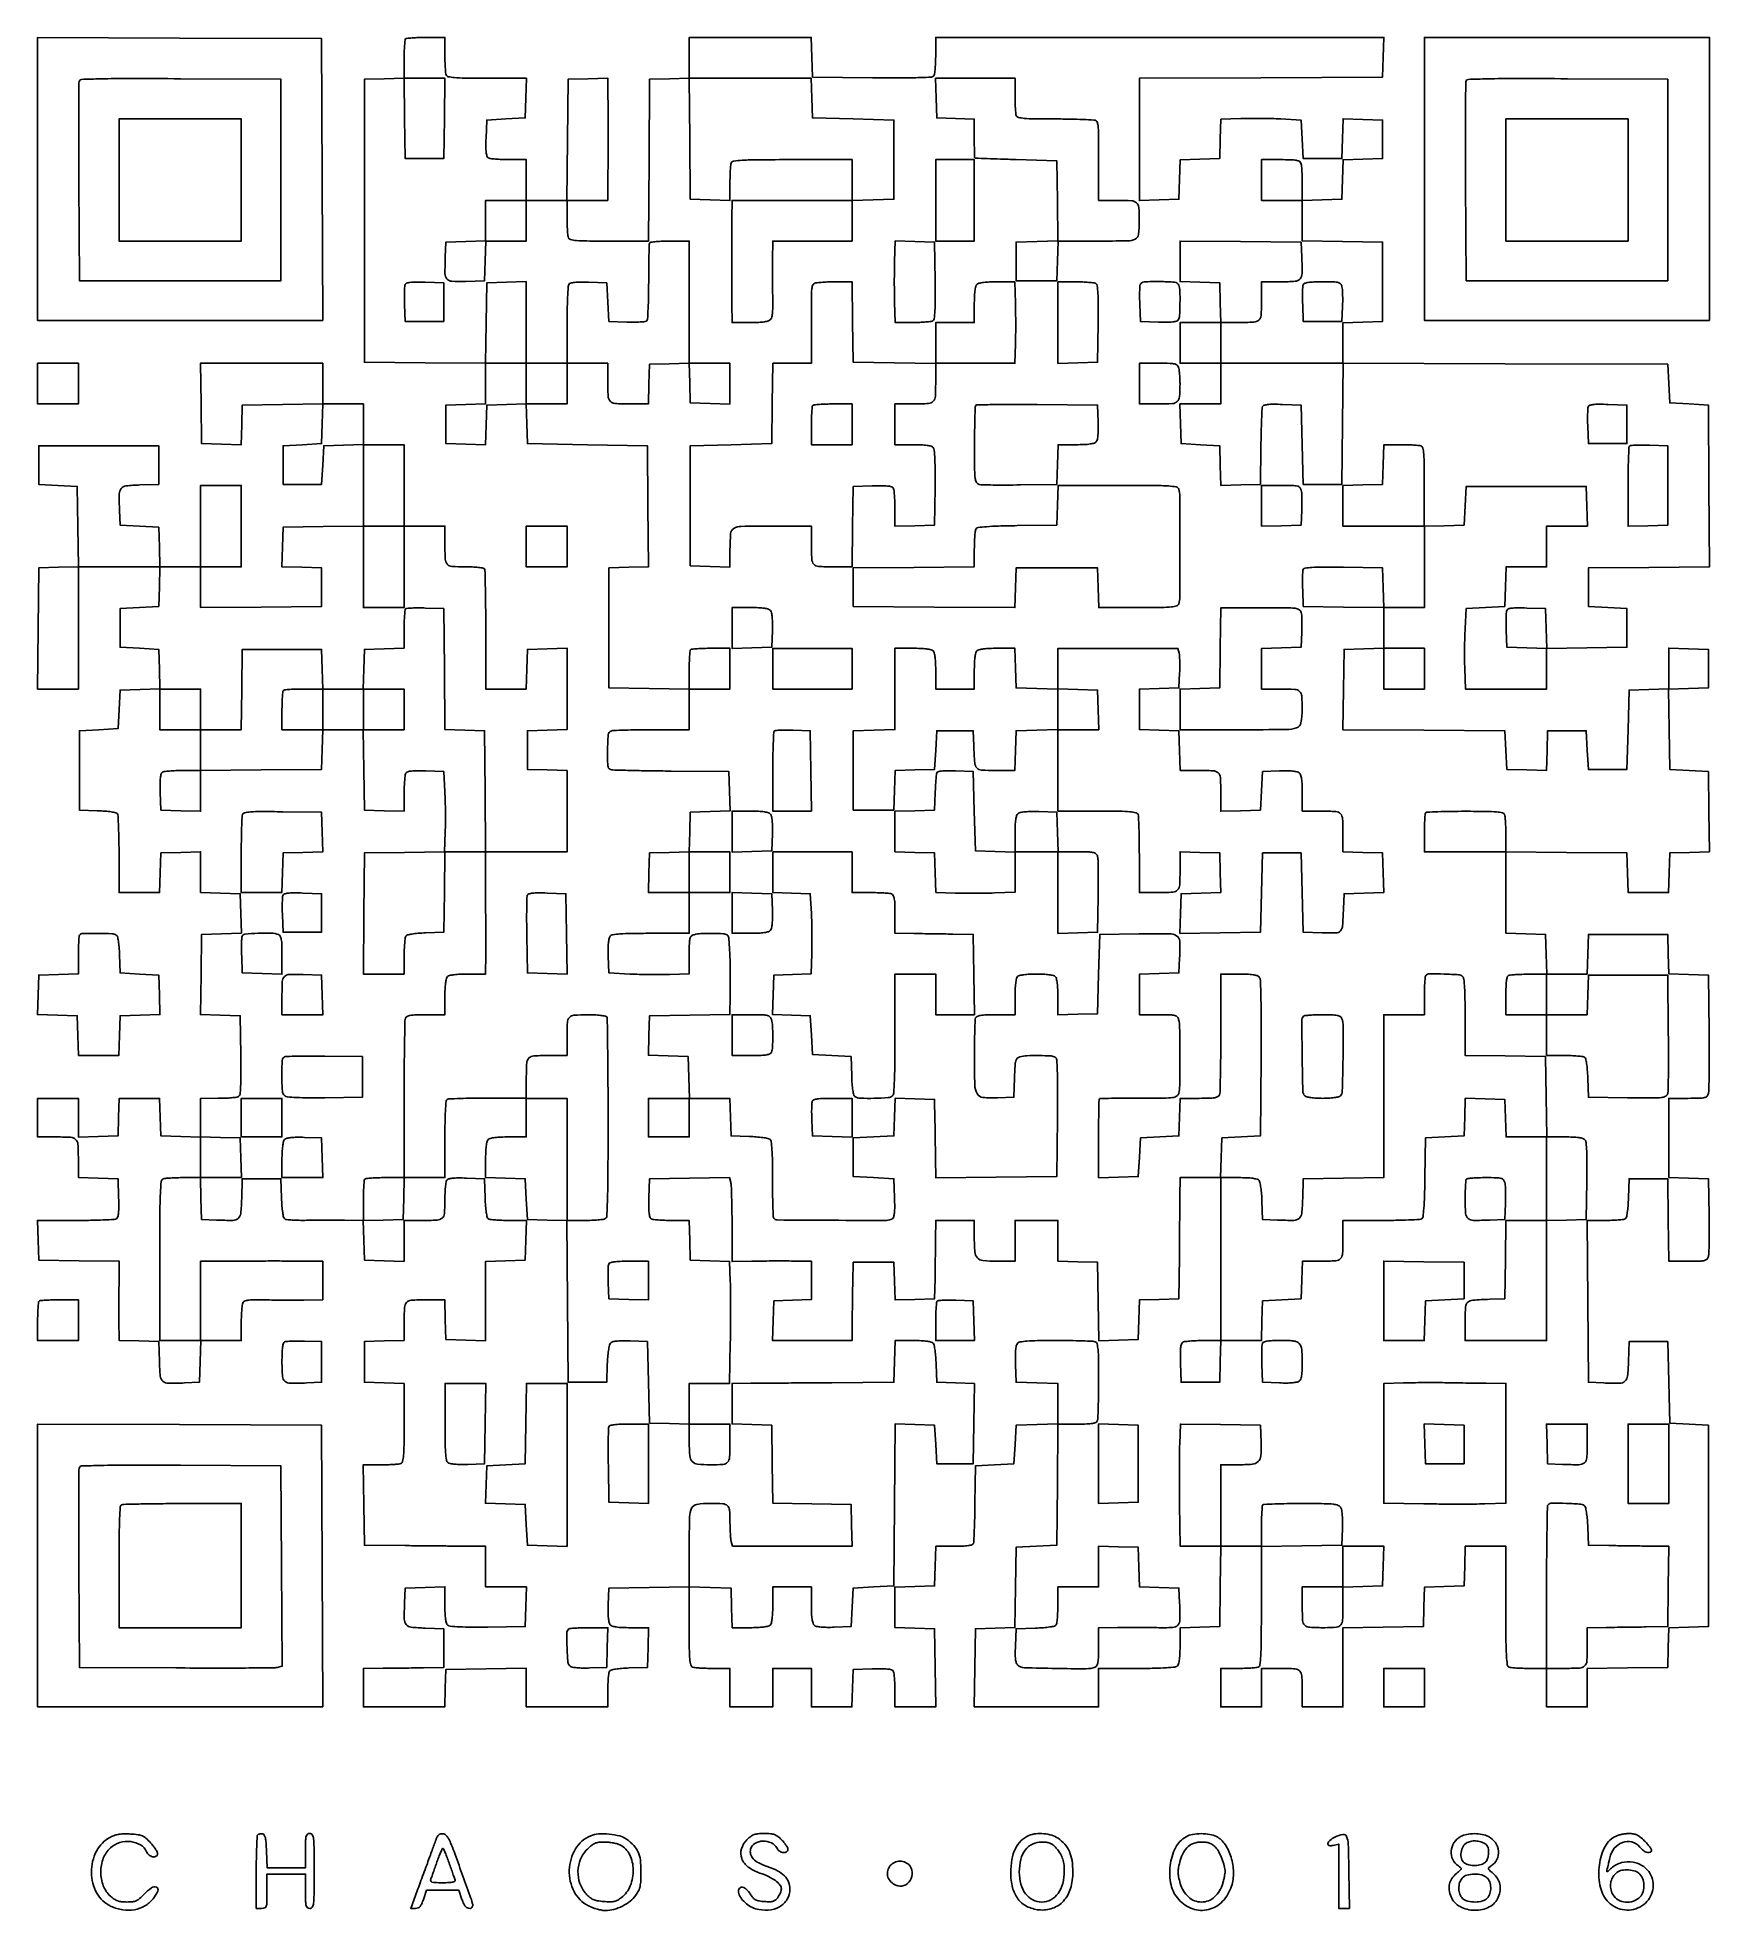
# Model space of a CAD drawing. Extents: x 156 to 936, y 95 to 969.
import ezdxf

# ---------------------------------------------------------------- set-up
doc = ezdxf.new("R2010")
doc.units = 0

msp = doc.modelspace()

# ---------------------------------------------------------------- linework, layer by layer
for points in [[(327.666667, 968.333333, 0.174595), (327.400837, 967.768224, 0.005912), (327.195833, 965.278732, 0.010516), (327.048335, 962.289663, 0.007069), (327, 958.870859), (327, 950.075052), (317.75, 949.787526), (308.5, 949.5), (308.5, 883.5), (308.5, 817.5), (336.75, 817.234427), (365, 816.968853), (365, 807.521953), (365, 798.075052), (355.75, 797.787526), (346.5, 797.5), (346.5, 788.5), (346.5, 779.5), (355.711984, 779.212977), (364.923969, 778.925954), (365.211984, 788.212977), (365.5, 797.5), (374.711984, 797.787023), (383.923969, 798.074046), (384.211984, 788.787023), (384.5, 779.5), (412.5, 779), (440.5, 778.5), (440.765509, 750.287731), (441.031018, 722.075462), (431.765509, 721.787731), (422.5, 721.5), (422.5, 693.5), (422.5, 665.5), (441.25, 665.227935), (460, 664.955869), (460, 655.477935), (460, 646), (442.581787, 646, 0.003244), (435.792976, 645.955951, 0.00474), (429.815525, 645.821697, 0.002396), (424.755458, 645.635772, 0.081401), (423.581787, 645.393011, 0.288136), (422.226676, 643.585495, 0.016904), (421.87879, 636.408665, 0.016798), (422.015022, 629.225252, 0.296191), (423.318977, 627.431092, 0.08464), (424.362903, 627.22216, 0.000805), (432.161492, 627.011216, 0.002666), (441.151448, 626.830496, 0.001719), (451.568977, 626.712476), (478.5, 626.5), (478.787023, 617.288016), (479.074046, 608.076031), (469.787023, 607.788016), (460.5, 607.5), (460.212964, 598.287036), (459.925929, 589.074071), (450.712964, 588.787036), (441.5, 588.5), (441.212474, 579.25), (440.924948, 570), (450.462474, 570), (460, 570), (460, 560.5), (460, 551), (442.122445, 551, 0.003185), (432.902515, 550.941266, 0.01523), (427.645645, 550.714041, 0.021802), (424.358898, 550.326887, 0.181252), (423.078674, 549.594796, 0.126804), (422.594776, 548.568167, 0.023545), (422.298867, 546.485252, 0.021342), (422.157498, 543.735348, 0.01153), (422.206229, 540.344796), (422.5, 532.5), (432.232623, 532, 0.006439), (436.613733, 531.831458, 0.004007), (441.755142, 531.74116, 0.004019), (446.828656, 531.733499, 0.007263), (450.982623, 531.820969), (460, 532.141938), (460, 540.954338, -0.004935), (460.053659, 546.390433, -0.053759), (460.330936, 548.559272, -0.151035), (460.998495, 549.687269, -0.119256), (462.25, 550.369714, -0.054233), (465.395594, 550.856317, -0.013473), (470.613118, 550.951146, -0.009506), (475.854779, 550.805487, -0.13172), (477.644558, 550.234687, -0.234093), (478.461153, 548.873125, -0.007116), (478.908528, 542.114683, -0.011343), (479.165404, 533.314742, -0.005123), (479.122144, 521.772065), (479, 513.044131), (460.25, 512.772065), (441.5, 512.5), (441.212977, 503.288016), (440.925954, 494.076031), (450.212977, 493.788016), (459.5, 493.5), (459.786212, 483.75), (460.072424, 474), (450.536212, 474), (441, 474), (441, 465), (441, 456), (450.5, 456), (460, 456), (460, 465), (460, 474), (469.461067, 474), (478.922134, 474), (479.211067, 465.25), (479.5, 456.5), (487.950164, 456.206324, -0.010785), (491.277033, 456.018795, -0.014438), (494.282148, 455.696775, -0.011573), (496.744742, 455.302473, -0.128401), (497.639667, 454.884087, -0.191657), (498.253173, 453.759339, -0.013522), (498.594317, 450.124863, -0.013051), (498.811289, 444.763348, -0.003739), (498.868405, 436.447311, 0.003152), (498.906789, 429.706687, 0.004847), (499.033328, 423.873794, 0.001759), (499.208212, 418.865012, 0.129506), (499.444731, 418.089428, 0.258104), (500.959902, 417.23784, 0.000633), (526.702972, 417.09386, 0.000984), (551.980868, 417.034214, 0.142382), (554.791346, 417.849904, 0.190694), (555.391597, 418.67559, 0.03736), (555.721258, 420.518039, 0.025891), (555.863419, 423.325341, 0.007874), (555.791346, 427.58457), (555.5, 436.5), (546, 437), (536.5, 437.5), (536.5, 446.5), (536.5, 455.5), (546, 456), (555.5, 456.5), (555.789473, 465.287003), (556.078945, 474.074007), (565.289473, 473.787003), (574.5, 473.5), (574.643608, 464, -0.00022), (574.706331, 459.726226, -0.000137), (574.776284, 454.715738, -0.000138), (574.842548, 449.774964, -0.00025), (574.893608, 445.734427), (575, 436.968853), (603.25, 437.234427), (631.5, 437.5), (631.765825, 464.931203, 0.001979), (631.845401, 478.813182, 0.009294), (631.711232, 486.79195, 0.00833), (631.437926, 492.036907, 0.238497), (630.765825, 493.16589, 0.129758), (628.854485, 493.772895, 0.009123), (623.194442, 493.949471, 0.012887), (617.576606, 493.877377, 0.055891), (614.286107, 493.379156, 0.128699), (613.057677, 492.679182, 0.137237), (612.366029, 491.482624, 0.050018), (612.01544, 489.184515, 0.005038), (611.786107, 483.642811), (611.5, 474.5), (603.861486, 474.209943, -0.034402), (597.011217, 474.42115, -0.245168), (594.324489, 476.183143, -0.121603), (593.221566, 480.207784, -0.006509), (593.055553, 493.55137, -0.003245), (593.100881, 499.964792, -0.00474), (593.231009, 505.612163, -0.002399), (593.409475, 510.392476, -0.081251), (593.639513, 511.50297, -0.204708), (594.361458, 512.247133, -0.060044), (595.926741, 512.691766, -0.032172), (598.558455, 512.935905, -0.007045), (603.106989, 513), (612, 513), (612, 521.3, -0.011084), (612.07823, 524.828493, -0.020332), (612.322289, 527.693122, -0.021091), (612.689458, 529.860329, -0.144849), (613.2, 530.8, -0.141618), (614.10739, 531.300471, -0.021788), (616.154386, 531.671053, -0.021242), (618.81658, 531.919487, -0.012644), (622, 532, -0.012644), (625.18342, 531.919487, -0.021242), (627.845614, 531.671053, -0.021788), (629.89261, 531.300471, -0.141618), (630.8, 530.8, -0.145015), (631.311042, 529.858679, -0.021051), (631.678036, 527.684979, -0.020283), (631.921884, 524.809501, -0.01101), (632, 521.262474), (632, 512.924948), (641.25, 513.212474), (650.5, 513.5), (651, 532), (651.5, 550.5), (669.737633, 550.723363, -0.004253), (684.014691, 550.776773, -0.13281), (687.387932, 549.847412, -0.256218), (688.834619, 547.413248, -0.019423), (688.800912, 539.479083), (688.5, 532.5), (679.25, 532.212474), (670, 531.924948), (670, 522.462474), (670, 513), (678.891592, 513, -0.004794), (684.396244, 512.947225, -0.053752), (686.564415, 512.671313, -0.15457), (687.677363, 512.003136, -0.121653), (688.331795, 510.75, -0.057249), (688.804948, 506.97803, -0.002424), (688.880015, 493.492237, -0.00237), (688.825677, 479.98181, -0.05901), (688.356539, 476.297272, -0.199626), (687.413306, 475.026699, -0.105503), (685.522996, 474.383655, -0.027818), (681.566598, 474.137846, -0.00172), (669.792164, 474.102646, 0.001588), (662.863764, 474.083762, 0.002582), (656.980573, 474.018664, 0.000377), (651.766958, 473.930113, 0.195806), (651.475548, 473.805374, 0.191527), (651.199145, 473.153711, 0.000603), (651.003526, 464.045572, 0.003673), (650.883058, 454.72386, 0.004066), (650.906082, 445.712474), (651, 436.924948), (660.25, 437.212474), (669.5, 437.5), (670, 446.5), (670.5, 455.5), (679.5, 456), (688.5, 456.5), (688.788933, 465.25), (689.077866, 474), (697.931944, 474, 0.006774), (702.587627, 474.06308, 0.034654), (705.160359, 474.311801, 0.07006), (706.6553, 474.783343, 0.192048), (707.393011, 475.581787, 0.085473), (707.638057, 476.816774, 0.001104), (707.821697, 484.753025, 0.003165), (707.956091, 493.959151, 0.002067), (708, 504.581787), (708, 532), (716.377555, 532, -0.009533), (720.298892, 531.925232, -0.026386), (723.046649, 531.674799, -0.036281), (724.931395, 531.260887, -0.148416), (725.897999, 530.622903, -0.165245), (726.474645, 529.114716, -0.003639), (726.715525, 521.18942, -0.00594), (726.840096, 510.093641, -0.001695), (726.770444, 492.872903), (726.5, 456.5), (717.5, 456), (708.5, 455.5), (708.212474, 446.25), (707.924948, 437), (698.462474, 437), (689, 437), (688.916583, 428.25, 0.000134), (688.87364, 423.615372, 0.000037), (688.808736, 416.342188, 0.000037), (688.736478, 408.10741, 0.000039), (688.666583, 400), (688.5, 380.5), (679.287036, 380.212964), (670.074071, 379.925929), (669.787036, 370.712964), (669.5, 361.5), (660.272703, 361.212775), (651.045405, 360.925549), (650.772703, 379.212775), (650.5, 397.5), (641.25, 397.787526), (632, 398.075052), (632, 407.537526), (632, 417), (622, 417), (612, 417), (612, 407.5), (612, 398), (603.535184, 398, -0.022302), (597.035872, 398.290042, -0.186391), (594.4438, 399.567014, -0.169875), (593.254185, 402.319431, -0.017857), (593, 409.434259), (593, 417), (584, 417), (575, 417), (574.920976, 408.25, -0.000753), (574.878466, 404.215499, -0.000414), (574.814941, 399.279688, -0.000413), (574.742218, 394.27269, -0.000662), (574.670976, 390), (574.5, 380.5), (565.289473, 380.212997), (556.078945, 379.925993), (555.789473, 388.712997), (555.5, 397.5), (546, 397.5), (536.5, 397.5), (536.301866, 388.5, 0.00132), (536.222157, 384.385751, 0.000758), (536.146698, 379.426562, 0.000758), (536.08599, 374.443617, 0.001265), (536.051866, 370.25), (536, 361), (517.462474, 361), (498.924948, 361), (499.212474, 370.25), (499.5, 379.5), (508.25, 379.788933), (517, 380.077866), (517, 389.038933), (517, 398), (507.75, 398.093918, 0.002292), (503.539118, 398.117367, 0.001345), (498.5, 398.108771, 0.001345), (493.460889, 398.073066, 0.002292), (489.25, 398.012598), (480, 397.83736), (479.986345, 415.16868, 0.003246), (479.936805, 421.973159, 0.00449), (479.797917, 428.076212, 0.002856), (479.606087, 433.196561, 0.05471), (479.364061, 434.771616), (478.755432, 437.043231), (460.127716, 436.771616), (441.5, 436.5), (441.208654, 427.58457, 0.007874), (441.136581, 423.325344, 0.025891), (441.278743, 420.518036, 0.03736), (441.608404, 418.675579, 0.190691), (442.208654, 417.849883, 0.110303), (443.105622, 417.526902, 0.00958), (445.533081, 417.266784, 0.012233), (448.472868, 417.080964, 0.009199), (451.712474, 417.015313), (459.924948, 417), (460.212474, 407.75), (460.5, 398.5), (469.679973, 398.213401), (478.859946, 397.926802), (479.179973, 388.713401, -0.006732), (479.282283, 383.901265, -0.002005), (479.310094, 376.551749, -0.002011), (479.275025, 368.295699, -0.002172), (479.173538, 360.25), (478.847075, 341), (469.423538, 341), (460, 341), (460, 331.462474), (460, 321.924948), (450.75, 322.212474), (441.5, 322.5), (441, 341.5), (440.5, 360.5), (432.403945, 360.787955, 0.009286), (428.542386, 360.853535, 0.027996), (425.914254, 360.702074, 0.040696), (424.140288, 360.351899, 0.151604), (423.197621, 359.738119, 0.125475), (422.74742, 358.789423, 0.012743), (422.327227, 356.311068, 0.015307), (421.98723, 353.284084, 0.011626), (421.793676, 349.950164), (421.5, 341.5), (412.5, 341.5), (403.5, 341.5), (403.237975, 379.25), (402.97595, 417), (411.237975, 417.015313, 0.00937), (414.498957, 417.082478, 0.012409), (417.46214, 417.272827, 0.009814), (419.908522, 417.539536, 0.109644), (420.824628, 417.870453, 0.245003), (421.577154, 419.169045, 0.004175), (421.885529, 427.657067, 0.005985), (422.092668, 440.606776, 0.001063), (422.138654, 464.847036, 0.001263), (422.089696, 482.607212, 0.002039), (421.948147, 497.727251, 0.000319), (421.759608, 511.120119, 0.135536), (421.505008, 511.991896, 0.217709), (420.907625, 512.390576, 0.011923), (418.616874, 512.70387, 0.01673), (415.786501, 512.926855, 0.011292), (412.547972, 513, 0.01674), (406.235073, 512.788582, 0.200799), (404.100768, 511.722402, 0.168318), (403.164405, 509.362134, 0.011042), (403, 501.918213), (403, 494), (395.081787, 494, 0.011725), (387.573485, 493.823904, 0.180519), (385.234465, 492.823687, 0.191234), (384.191184, 490.558495, 0.013427), (384, 483.44024), (384, 474.094458), (365.994028, 474.102555, 0.003188), (359.021129, 474.061226, 0.004898), (352.985315, 473.927811, 0.001796), (347.804914, 473.743886, 0.129337), (346.994028, 473.496309, 0.241197), (346.560952, 472.780128, 0.004249), (346.272412, 468.133626, 0.008952), (346.065379, 462.323161, 0.004428), (346, 454.940983), (346, 437), (336.5, 437), (327, 437), (327, 473.418213, -0.001558), (327.043843, 487.491593, -0.002435), (327.178303, 499.603225, -0.00066), (327.360793, 510.155181, -0.087168), (327.606989, 511.418213, -0.192406), (328.346128, 512.217093, -0.06988), (329.845898, 512.688469, -0.034532), (332.428287, 512.937024, -0.00673), (337.106989, 513), (346, 513), (346, 521.3, -0.011084), (346.07823, 524.828493, -0.020332), (346.322289, 527.693122, -0.021091), (346.689458, 529.860329, -0.144849), (347.2, 530.8, -0.144849), (348.139671, 531.310542, -0.021091), (350.306878, 531.677711, -0.020332), (353.171507, 531.92177, -0.011084), (356.7, 532), (365, 532), (365.039116, 541.25, 0.001068), (365.049221, 546.076863, 0.000319), (365.044218, 553.4375, 0.00032), (365.028038, 561.701619, 0.000346), (365.001555, 569.75), (364.924879, 589), (383.962439, 589), (403, 589), (403, 607.962474), (403, 626.924948), (393.75, 627.212474), (384.5, 627.5), (384.5, 636.5), (384.5, 645.5), (393.75, 645.787526), (403, 646.075052), (403, 665.075052), (403, 684.075052), (393.75, 683.787526), (384.5, 683.5), (384.212474, 674.25), (383.924948, 665), (374.492384, 665), (365.05982, 665), (365.066659, 692.53603, 0.002024), (365.026288, 703.160901, 0.003203), (364.896483, 712.266518, 0.000781), (364.71968, 720.22132, 0.133228), (364.477732, 721.03603, 0.219746), (363.900949, 721.417728, 0.011114), (361.608862, 721.716834, 0.016086), (358.784605, 721.930086, 0.010799), (355.547972, 722, -0.01674), (349.235073, 722.211418, -0.200799), (347.100768, 723.277598, -0.168318), (346.164405, 725.637866, -0.011042), (346, 733.081787), (346, 741), (336.5, 741), (327, 741), (327, 760), (327, 779), (317.5, 779), (308, 779), (308, 788.5), (308, 798), (298.5, 798), (289, 798), (289, 807.5), (289, 817), (260.477935, 817), (231.955869, 817), (232.227935, 798.25), (232.5, 779.5), (241.711984, 779.212977), (250.923969, 778.925954), (251.211984, 788.212977), (251.5, 797.5), (270.28782, 797.772204), (289.075639, 798.044409), (288.78782, 788.772204), (288.5, 779.5), (279.5, 779), (270.5, 778.5), (270.5, 769.5), (270.5, 760.5), (279.5, 760.5), (288.5, 760.5), (289, 769.5), (289.5, 778.5), (298.75, 778.787526), (308, 779.075052), (308, 760.059591), (308, 741.044131), (289.25, 740.772065), (270.5, 740.5), (270.212977, 731.288016), (269.925954, 722.076031), (279.212977, 721.788016), (288.5, 721.5), (288.5, 712.5), (288.5, 703.5), (260.25, 703.234427), (232, 702.968853), (232, 712.484427), (232, 722), (241.5, 722), (251, 722), (251, 741), (251, 760), (241.5, 760), (232, 760), (232, 741), (232, 722), (222.537526, 722), (213.075052, 722), (212.787526, 731.25), (212.5, 740.5), (203.5, 741), (194.5, 741.5), (194.199088, 748.479083, -0.012477), (194.062458, 756.011209, -0.170867), (194.97509, 758.54849, -0.198326), (197.222155, 759.762911, -0.017722), (203.759315, 760.211203), (212.5, 760.5), (212.5, 769.5), (212.5, 778.5), (184.5, 778.5), (156.5, 778.5), (156.5, 769.5), (156.5, 760.5), (165.5, 760), (174.5, 759.5), (174.771926, 740.787816), (175.043852, 722.075632), (165.771926, 721.787816), (156.5, 721.5), (156.234427, 693.25), (155.968853, 665), (165.484427, 665), (175, 665), (175, 693.5), (175, 722), (194.037526, 722), (213.075052, 722), (212.787526, 712.75), (212.5, 703.5), (203.5, 703), (194.5, 702.5), (194.5, 693.5), (194.5, 684.5), (203.5, 684), (212.5, 683.5), (212.787023, 674.288016), (213.074046, 665.076031), (203.787023, 664.788016), (194.5, 664.5), (194, 655.5), (193.5, 646.5), (184.5, 646), (175.5, 645.5), (175.5, 627), (175.5, 608.5), (183.968156, 608.206033, -0.010674), (187.539342, 608.005667, -0.020911), (190.36687, 607.666992, -0.02067), (192.466763, 607.236162, -0.192561), (193.202843, 606.706033, -0.129281), (193.511054, 605.740656, -0.002669), (193.748704, 600.64021, -0.006067), (193.923305, 594.63955, -0.004023), (193.984687, 587.75), (194, 570), (203.462474, 570), (212.924948, 570), (213.212474, 579.25), (213.5, 588.5), (222.75, 588.787526), (232, 589.075052), (232, 579.575052), (232, 570.075052), (241.25, 569.787526), (250.5, 569.5), (250.787023, 560.288016), (251.074046, 551.076031), (241.787023, 550.788016), (232.5, 550.5), (232.228074, 531.787816), (231.956148, 513.075632), (241.228074, 512.787816), (250.5, 512.5), (250.773242, 494.073381, -0.003139), (250.85189, 484.874845, -0.013555), (250.716146, 479.410177, -0.01557), (250.421641, 475.873481, -0.226527), (249.773242, 474.838694, -0.110913), (248.885205, 474.51997, -0.009356), (246.450577, 474.263497, -0.012063), (243.502688, 474.080135, -0.009035), (240.25, 474.015313), (232, 474), (232, 464.962474), (232, 455.924948), (222.75, 456.212474), (213.5, 456.5), (213.211067, 465.25), (212.922134, 474), (203.5, 474), (194.077866, 474), (193.788933, 465.25), (193.5, 456.5), (184.25, 456.212474), (175, 455.924948), (175, 464.962474), (175, 474), (165.5, 474), (156, 474), (156, 465), (156, 456), (163.918213, 456, -0.011384), (171.397656, 455.829682, -0.174757), (173.745668, 454.860252, -0.195866), (174.79962, 452.658129, -0.014889), (175, 445.930537), (175, 437.075052), (184.25, 436.787526), (193.5, 436.5), (193.791346, 427.58457, -0.007874), (193.863419, 423.325344, -0.025891), (193.721257, 420.518036, -0.03736), (193.391596, 418.675579, -0.190691), (192.791346, 417.849883, -0.12812), (191.766219, 417.520949, -0.002982), (186.654247, 417.266784, -0.006424), (180.622383, 417.080541, -0.004289), (173.712474, 417.015313), (155.924948, 417), (156.212474, 407.75), (156.5, 398.5), (175.308155, 398.227721), (194.11631, 397.955442), (193.994184, 388.727721, 0.001587), (193.951937, 384.528032, 0.000933), (193.926724, 379.504479, 0.000933), (193.920254, 374.482371, 0.001592), (193.936029, 370.287526), (194, 361.075052), (203.25, 360.787526), (212.5, 360.5), (212.787398, 351.259666, 0.015844), (213.223546, 344.321238, 0.194277), (214.421808, 342.009645, 0.177046), (216.942653, 341.065605, 0.012739), (224.520917, 341.199088), (231.5, 341.5), (231.786212, 351.25), (232.072424, 361), (241.536212, 361), (251, 361), (251.015313, 369.25, -0.009665), (251.084374, 372.509357, -0.012708), (251.280368, 375.477874, -0.010213), (251.55538, 377.928183, -0.108551), (251.896124, 378.866166, -0.184333), (252.771148, 379.519725, -0.042456), (254.611371, 379.877611, -0.026789), (257.502486, 380.032888, -0.007081), (262.130811, 379.967769, 0.003372), (266.353091, 379.877032, 0.002083), (271.318113, 379.824514, 0.002089), (276.224355, 379.813556, 0.003753), (280.25, 379.851604), (289, 380), (289, 389), (289, 398), (279.75, 398.065327, 0.000911), (275.454106, 398.087835, 0.000484), (270.132812, 398.100863, 0.000482), (264.692963, 398.103677, 0.000748), (260, 398.094565, -0.000007), (255.342287, 398.078617, -0.000004), (250.014062, 398.060489, -0.000004), (244.851552, 398.043015, -0.000009), (240.75, 398.029238), (232, 398), (232, 379.5), (232, 361), (222.5, 361), (213, 361), (213, 398.393011, -0.001054), (213.045691, 420.076001, -0.009347), (213.264634, 429.631708, -0.013145), (213.640009, 435.15232, -0.284906), (214.581787, 436.393011, -0.06834), (215.598688, 436.631048, -0.007356), (218.014263, 436.821697, -0.008932), (220.911587, 436.955612, -0.007081), (224.045575, 437), (231.927576, 437), (232.213788, 427.25), (232.5, 417.5), (239.479083, 417.199088, 0.012739), (247.057347, 417.065605, 0.177046), (249.578192, 418.009645, 0.194277), (250.776454, 420.321238, 0.015844), (251.212602, 427.259666), (251.5, 436.5), (260.5, 436.5), (269.5, 436.5), (269.792098, 427.532999, 0.009905), (269.99178, 423.723722, 0.019979), (270.328166, 420.736449, 0.019685), (270.756997, 418.52398, 0.188118), (271.292098, 417.74635, 0.12484), (272.165161, 417.429827, 0.00869), (274.788929, 417.214118, 0.01191), (277.96456, 417.084382, 0.008664), (281.5, 417.085494, -0.002431), (285.577226, 417.137603, -0.001462), (290.415539, 417.161763, -0.001464), (295.226546, 417.157631, -0.002558), (299.212474, 417.122144), (307.924948, 417), (308.212474, 407.75), (308.5, 398.5), (317.75, 398.212474), (327, 397.924948), (327, 407.462474), (327, 417), (334.918213, 417, 0.010942), (342.344571, 417.162535, 0.165682), (344.712752, 418.08692, 0.202261), (345.787688, 420.197169, 0.01753), (346.015313, 426.356989, -0.009288), (346.081049, 429.570103, -0.012325), (346.267102, 432.487838, -0.009701), (346.527636, 434.896861, -0.10999), (346.850966, 435.793098, -0.187221), (347.659703, 436.389362, -0.039341), (349.4185, 436.721251, -0.027159), (352.085459, 436.864234, -0.008519), (356.085653, 436.793098), (364.5, 436.5), (364.792098, 427.532999, 0.009786), (364.991711, 423.707636, 0.020298), (365.326695, 420.737125, 0.020215), (365.75425, 418.552989, 0.195149), (366.292098, 417.798312, 0.112754), (367.145057, 417.495059, 0.00869), (369.579639, 417.251635, 0.011554), (372.525136, 417.077155, 0.008553), (375.787526, 417.015313), (384.075052, 417), (383.787526, 407.75), (383.5, 398.5), (374.25, 398.212474), (365, 397.924948), (365, 379.424948), (365, 360.924948), (355.75, 361.212474), (346.5, 361.5), (346.212474, 370.75), (345.924948, 380), (337.069463, 380, 0.014852), (330.343338, 379.800158, 0.195466), (328.140972, 378.748573, 0.175109), (327.170847, 376.405561, 0.011465), (327, 368.955738), (327, 361.075052), (317.75, 360.787526), (308.5, 360.5), (308.5, 351), (308.5, 341.5), (317.75, 341.212474), (327, 340.924948), (327, 322.569463, -0.002478), (326.948905, 312.261417, -0.01833), (326.720189, 307.353605, -0.036362), (326.288297, 304.606062, -0.248902), (325.418213, 303.606989, -0.068501), (324.399656, 303.368909, -0.007293), (321.968619, 303.178303, -0.008885), (319.052461, 303.044384, -0.007031), (315.896147, 303), (307.955869, 303), (308.227935, 284.25), (308.5, 265.5), (327.5, 265.299228, 0.000224), (335.452664, 265.218754, 0.000205), (343.635938, 265.142972, 0.000205), (350.936742, 265.081359, 0.000677), (355.75, 265.049228), (365, 265), (365, 255.5), (365, 246), (374.537526, 246), (384.075052, 246), (383.787526, 236.75), (383.5, 227.5), (366.059087, 227.285999, -0.004306), (358.398845, 227.257989, -0.010385), (352.733702, 227.403766, -0.008096), (348.515232, 227.668561, -0.154677), (347.309087, 228.158444, -0.15562), (346.715167, 229.086453, -0.030917), (346.321168, 231.042877, -0.024435), (346.075048, 233.830768, -0.009798), (346, 237.659971), (346, 246.075052), (336.75, 245.787526), (327.5, 245.5), (327.199088, 238.520917, 0.012477), (327.062458, 230.988791, 0.170867), (327.97509, 228.45151, 0.198326), (330.222155, 227.237089, 0.017722), (336.759315, 226.788797), (345.5, 226.5), (345.5, 217.5), (345.5, 208.5), (336, 208.300092, -0.001205), (331.692564, 208.219838, -0.000722), (326.573437, 208.144193, -0.000722), (321.478044, 208.083617, -0.001257), (317.25, 208.050092), (308, 208), (308, 199), (308, 190), (326.961067, 190), (345.922134, 190), (346.211067, 198.75), (346.5, 207.5), (365.25, 207.772065), (384, 208.044131), (384, 199.022065), (384, 190), (403, 190), (422, 190), (422.015313, 197.75, -0.009121), (422.07711, 200.806269, -0.012155), (422.251296, 203.57771, -0.009471), (422.494844, 205.866303, -0.110752), (422.797157, 206.706033, -0.192561), (423.533237, 207.236162, -0.02067), (425.63313, 207.666992, -0.020911), (428.460658, 208.005667, -0.010674), (432.031844, 208.206033), (440.5, 208.5), (440.787526, 217.75), (441.075052, 227), (432.659971, 227, -0.009341), (428.67439, 227.074469, -0.027071), (425.928617, 227.326393, -0.038412), (424.062509, 227.748416, -0.145738), (423.078674, 228.405204, -0.126804), (422.594776, 229.431833, -0.023545), (422.298867, 231.514748, -0.021342), (422.157498, 234.264652, -0.01153), (422.206229, 237.655204), (422.5, 245.5), (441.25, 245.772065), (460, 246.044131), (460, 227.629054, 0.002468), (460.05106, 217.285452, 0.018275), (460.279714, 212.36306, 0.036221), (460.711376, 209.607268, 0.24912), (461.581787, 208.606989, 0.06844), (462.599719, 208.368926, 0.007317), (465.0249, 208.178303, 0.008902), (467.933927, 208.044385, 0.00705), (471.081787, 208), (479, 208), (479, 199), (479, 190), (489, 190), (499, 190), (499, 199), (499, 208), (508, 208), (517, 208), (517, 199), (517, 190), (526.461067, 190), (535.922134, 190), (536.211067, 198.75), (536.5, 207.5), (545.41543, 207.791346, -0.007874), (549.674656, 207.863419, -0.025891), (552.481964, 207.721257, -0.03736), (554.324421, 207.391596, -0.190691), (555.150117, 206.791346, -0.10844), (555.472644, 205.905885, -0.010308), (555.733216, 203.60277, -0.012782), (555.918998, 200.812394, -0.009736), (555.984687, 197.75), (556, 190), (565.522559, 190), (575.045117, 190), (574.772559, 208.25), (574.5, 226.5), (565.25, 226.787526), (556, 227.075052), (556, 236.5), (556, 245.924948), (565.25, 246.212474), (574.5, 246.5), (574.787526, 255.75), (575.075052, 265), (583.568911, 265, 0.008289), (587.627024, 265.067282, 0.028584), (590.246543, 265.30449, 0.043436), (591.910317, 265.701568, 0.224484), (592.576178, 266.337922, 0.08044), (592.787895, 267.351737, 0.001758), (592.999053, 272.397627, 0.003967), (593.178948, 278.318636, 0.002664), (593.294794, 285.087922), (593.5, 302.5), (602.5, 303), (611.5, 303.5), (612, 312.5), (612.5, 321.5), (622.265635, 321.786401), (632.03127, 322.072801), (631.765635, 293.786401), (631.5, 265.5), (622, 265), (612.5, 264.5), (612.228072, 245.787236), (611.956143, 227.074471), (602.728072, 226.787236), (593.5, 226.5), (593.227441, 208.25), (592.954883, 190), (621.977441, 190), (651, 190), (651, 199), (651, 208), (668.8, 208, 0.003861), (677.080768, 208.063952, 0.011908), (682.675375, 208.283708, 0.011288), (686.588868, 208.619714, 0.17093), (687.8, 209.2, 0.144682), (688.310039, 210.138013, 0.021131), (688.677383, 212.298731, 0.02038), (688.921656, 215.152513, 0.011159), (689, 218.662474), (689, 226.924948), (698.25, 227.212474), (707.5, 227.5), (707.772065, 246.25), (708.044131, 265), (717.489278, 265), (726.934426, 265), (726.934426, 237.094407, -0.001519), (726.886312, 221.257021, -0.012056), (726.665224, 213.935252, -0.018991), (726.275534, 209.724126, -0.27518), (725.385426, 208.594407, -0.068895), (724.383989, 208.361159, -0.007139), (721.965469, 208.174607, -0.008769), (719.063702, 208.043456, -0.006907), (715.918213, 208), (708, 208), (708, 199), (708, 190), (717.5, 190), (727, 190), (727, 199), (727, 208), (735.893011, 208, -0.014293), (742.629342, 207.807402, -0.190034), (744.840438, 206.785965, -0.179949), (745.821795, 204.50542, -0.01257), (746, 197.418213), (746, 190), (755.5, 190), (765, 190), (765, 208.477935), (765, 226.955869), (783.75, 227.227935), (802.5, 227.5), (802.787036, 236.712964), (803.074071, 245.925929), (812.287036, 246.212964), (821.5, 246.5), (821.787526, 255.75), (822.075052, 265), (831.537526, 265), (841, 265), (841, 237.106989, 0.001482), (841.047441, 221.102837, 0.01238), (841.269618, 213.864913, 0.020733), (841.66906, 209.7558, 0.273), (842.581787, 208.606989, 0.06844), (843.599719, 208.368926, 0.007317), (846.0249, 208.178303, 0.008902), (848.933927, 208.044385, 0.00705), (852.081787, 208), (860, 208), (860, 199), (860, 190), (869.5, 190), (879, 190), (879, 198.977935), (879, 207.955869), (897.75, 208.227935), (916.5, 208.5), (916.787036, 217.712964), (917.074071, 226.925929), (926.287036, 227.212964), (935.5, 227.5), (935.5, 274.5), (935.5, 321.5), (926.5, 322), (917.5, 322.5), (917, 341.5), (916.5, 360.5), (907.5, 360.5), (898.5, 360.5), (898.212602, 351.259666, -0.015844), (897.776454, 344.321238, -0.194277), (896.578192, 342.009645, -0.177046), (894.057347, 341.065605, -0.012739), (886.479083, 341.199088), (879.5, 341.5), (879.237975, 379.25), (878.97595, 417), (887.237975, 417.015313, 0.008579), (890.490592, 417.077157, 0.011582), (893.427851, 417.251635, 0.008726), (895.855499, 417.495082, 0.112662), (896.707902, 417.798312, 0.195149), (897.24575, 418.552989, 0.020215), (897.673305, 420.737125, 0.020298), (898.008289, 423.707636, 0.009786), (898.207902, 427.532999), (898.5, 436.5), (907.5, 436.5), (916.5, 436.5), (916.771593, 417.25), (917.043186, 398), (926.002541, 398, 0.004741), (931.552873, 398.052634, 0.053368), (933.735687, 398.328249, 0.153931), (934.856188, 398.996413, 0.122131), (935.516124, 400.25, 0.054093), (935.724896, 401.805286, 0.002845), (935.823778, 406.832812, 0.00446), (935.854068, 412.824029, 0.003227), (935.785177, 419.5), (935.5, 436.5), (926.25, 436.787526), (917, 437.075052), (917, 455.537526), (917, 474), (925.980948, 474, 0.004718), (931.547349, 474.05252, 0.05329), (933.733065, 474.327943, 0.154152), (934.853609, 474.996168, 0.122466), (935.511889, 476.25, 0.056278), (935.724366, 477.910045, 0.001377), (935.817795, 485.623438, 0.002973), (935.848704, 494.682513, 0.002017), (935.780941, 505), (935.5, 531.5), (926.287036, 531.787036), (917.074071, 532.074071), (916.787036, 541.287036), (916.5, 550.5), (898, 550.5), (879.5, 550.5), (879.212474, 541.25), (878.924948, 532), (869.5, 532), (860.075052, 532), (859.787526, 541.25), (859.5, 550.5), (850.25, 550.787526), (841, 551.075052), (841, 570.053099), (841, 589.031147), (869.25, 588.765573), (897.5, 588.5), (897.787526, 579.25), (898.075052, 570), (907.5, 570), (916.924948, 570), (917.212474, 579.25), (917.5, 588.5), (926.746433, 588.787479), (935.992866, 589.074957), (935.746433, 607.787479), (935.5, 626.5), (926.5, 627), (917.5, 627.5), (917.228074, 646.212184), (916.956148, 664.924368), (926.228074, 665.212184), (935.5, 665.5), (935.5, 674.5), (935.5, 683.5), (926.25, 683.787526), (917, 684.075052), (917, 674.575052), (917, 665.075052), (907.75, 664.787526), (898.5, 664.5), (898, 646), (897.5, 627.5), (888.5, 627.5), (879.5, 627.5), (879, 636.5), (878.5, 645.5), (869.5, 645.5), (860.5, 645.5), (860.211984, 636.212977), (859.923969, 626.925954), (850.711984, 627.212977), (841.5, 627.5), (841, 636.5), (840.5, 645.5), (802.727979, 645.762047), (764.955958, 646.024093), (765.227979, 664.762047), (765.5, 683.5), (774.75, 683.787526), (784, 684.075052), (784, 674.537526), (784, 665), (793.5, 665), (803, 665), (803, 674.5), (803, 684), (793.5, 684), (784, 684), (784, 693.5), (784, 703), (793.5, 703), (803, 703), (803, 721.962474), (803, 740.924948), (812.25, 741.212474), (821.5, 741.5), (822, 750.5), (822.5, 759.5), (850.5, 759.5), (878.5, 759.5), (878.787526, 750.25), (879.075052, 741), (869.537526, 741), (860, 741), (860, 731.5), (860, 722), (850.537526, 722), (841.075052, 722), (840.787526, 712.75), (840.5, 703.5), (831.5, 703), (822.5, 702.5), (822, 693.261208, 0.007047), (821.831037, 689.036597, 0.004052), (821.74047, 683.942394, 0.004047), (821.732384, 678.822257, 0.006743), (821.81862, 674.511208), (822.13724, 665), (841.06862, 665), (860, 665), (860, 674.477935), (860, 683.955869), (878.75, 684.227935), (897.5, 684.5), (897.5, 693.5), (897.5, 702.5), (888.5, 703), (879.5, 703.5), (879.5, 712.5), (879.5, 721.5), (907.76201, 721.765594), (936.02402, 722.031187), (935.76201, 759.765594), (935.5, 797.5), (926.5, 798), (917.5, 798.5), (917, 807.5), (916.5, 816.5), (840.75, 816.756286), (765, 817.012572), (765, 826.46876), (765, 835.924948), (774.25, 836.212474), (783.5, 836.5), (783.5, 855), (783.5, 873.5), (764.75, 873.772065), (746, 874.044131), (746, 883.484539), (746, 892.924948), (755.25, 893.212474), (764.5, 893.5), (764.787036, 902.712964), (765.074071, 911.925929), (774.287036, 912.212964), (783.5, 912.5), (783.5, 921.5), (783.5, 930.5), (774.288016, 930.787023), (765.076031, 931.074046), (764.788016, 921.787023), (764.5, 912.5), (755.5, 912.5), (746.5, 912.5), (746, 921.5), (745.5, 930.5), (736, 931, 0.006688), (731.694998, 931.168876, 0.004024), (726.584197, 931.259783, 0.004029), (721.500591, 931.268327, 0.007025), (717.286629, 931.18224), (708.073258, 930.86448), (707.786629, 921.68224), (707.5, 912.5), (698.287036, 912.212964), (689.074071, 911.925929), (688.787036, 902.712964), (688.5, 893.5), (679.25, 893.212474), (670, 892.924948), (670, 921.454217), (670, 949.983486), (726.75, 950.241743), (783.5, 950.5), (783.787526, 959.75), (784.075052, 969), (679.537526, 969), (575, 969), (574.984687, 960.75, -0.008987), (574.920188, 957.497821, -0.012013), (574.737792, 954.55151, -0.009289), (574.482736, 952.118028, -0.111096), (574.165697, 951.233863, -0.238902), (573.032303, 950.560306, -0.008101), (567.69409, 950.287876, -0.009141), (559.577531, 950.153899, -0.001938), (545.43101, 950.233863), (517.5, 950.5), (517.212474, 959.75), (516.924948, 969), (488.462474, 969), (460, 969), (460, 959.537526), (460, 950.075052), (450.75, 949.787526), (441.5, 949.5), (441.237975, 911.75), (440.97595, 874), (422.594964, 874, -0.002474), (412.271702, 874.05108, -0.018306), (407.357651, 874.27977, -0.036302), (404.606578, 874.711563, -0.248996), (403.606989, 875.581787, -0.06844), (403.368926, 876.599719, -0.007317), (403.178303, 879.0249, -0.008902), (403.044385, 881.933927, -0.00705), (403, 885.081787), (403, 893), (412.5, 893), (422, 893), (422.065134, 901.25, 0.000915), (422.131537, 912.199089, 0.000876), (422.159121, 923.309609, 0.000915), (422.147969, 933.450739, 0.001953), (422.094396, 941.287526), (422, 950.075052), (412.75, 949.787526), (403.5, 949.5), (403.234427, 921.25), (402.968853, 893), (393.484427, 893), (384, 893), (384, 902.5), (384, 912), (375.75, 912.015313, -0.00917), (372.495888, 912.081041, -0.012203), (369.54359, 912.267102, -0.00954), (367.105717, 912.527533, -0.110402), (366.206902, 912.850966, -0.187221), (365.610638, 913.659703, -0.039341), (365.278749, 915.4185, -0.027159), (365.135766, 918.085459, -0.008519), (365.206902, 922.085653), (365.5, 930.5), (374.5, 931), (383.5, 931.5), (383.787526, 940.75), (384.075052, 950), (365.644515, 950, -0.002466), (355.291687, 950.051051, -0.018261), (350.365513, 950.27969, -0.036185), (347.60758, 950.711291, -0.249177), (346.606989, 951.581787, -0.06844), (346.368926, 952.599719, -0.007317), (346.178303, 955.0249, -0.008902), (346.044385, 957.933927, -0.00705), (346, 961.081787), (346, 969), (337.166667, 969, 0.007039), (333.733476, 968.951666, 0.010477), (330.732292, 968.804167, 0.005871), (328.23216, 968.599192, 0.174709)], [(269.5, 902.5), (269.5, 855.5), (222.5, 855.5), (175.5, 855.5), (175.239372, 901.5, -0.000997), (175.174287, 919.225103, -0.001596), (175.197198, 934.357597, -0.000282), (175.267665, 947.72814, -0.090314), (175.461789, 948.759906, -0.301449), (176.45055, 949.464468, -0.003096), (185.402033, 949.70934, -0.005599), (198.68089, 949.841585, -0.001079), (222.722417, 949.759906), (269.5, 949.5)], [(517.212474, 940.75), (517.5, 931.5), (536.5, 931), (555.5, 930.5), (555.5, 912), (555.5, 893.5), (545.75, 893.213788), (536, 892.927576), (536, 883.463788), (536, 874), (517.5, 874), (499, 874), (498.847307, 865.25, 0.003758), (498.807727, 861.265849, 0.002203), (498.817201, 856.49628, 0.002202), (498.86871, 851.725523, 0.003747), (498.959241, 847.737336, -0.009612), (499.002534, 843.789763, -0.021521), (498.848792, 840.795079, -0.025986), (498.527408, 838.613864, -0.124252), (497.989489, 837.487336, -0.13715), (496.964523, 836.777852, -0.044868), (495.164369, 836.33122, -0.02932), (492.46318, 836.074111, -0.009069), (488.377555, 836), (480, 836), (479.905604, 844.75, -0.001965), (479.852015, 852.563193, -0.000915), (479.840881, 862.695208, -0.000876), (479.868466, 873.80251, -0.000915), (479.934866, 884.75), (480, 893), (508, 893), (536, 893), (536, 902.5), (536, 912), (508.106989, 912, 0.001482), (492.102837, 911.952559, 0.01238), (484.864913, 911.730382, 0.020733), (480.7558, 911.33094, 0.273), (479.606989, 910.418213, 0.068543), (479.368898, 909.399219, 0.007277), (479.178303, 906.964077, 0.008872), (479.044383, 904.042924, 0.007017), (479, 900.880687), (479, 892.924948), (469.75, 893.212474), (460.5, 893.5), (460.234427, 921.75), (459.968853, 950), (488.446901, 950), (516.924948, 950)], [(612, 942.081787, 0.00705), (612.044385, 938.933927, 0.008902), (612.178303, 936.0249, 0.007317), (612.368926, 933.599719, 0.06844), (612.606989, 932.581787, 0.246112), (613.591307, 931.715409, 0.037977), (616.243883, 931.278602, 0.018995), (620.980372, 931.044879, 0.002613), (630.856989, 930.984687, -0.004396), (637.713048, 930.918455, -0.006567), (643.703213, 930.72919, -0.003109), (648.774176, 930.470663, -0.127685), (649.813523, 930.136411, -0.187083), (650.427377, 929.304599, -0.036226), (650.793234, 927.437012, -0.025722), (650.989874, 924.616033, -0.008179), (650.99747, 920.401724, 0.001761), (650.952492, 916.325489, 0.001003), (650.92536, 911.397694, 0.001002), (650.917937, 906.436818, 0.001658), (650.933947, 902.25), (651, 893), (659.883369, 893, -0.014699), (666.434037, 892.807377, -0.175914), (668.720969, 891.821392, -0.188704), (669.759849, 889.62864, -0.017359), (669.972691, 883.5, -0.028858), (669.605721, 877.14705, -0.256168), (668.039681, 874.939228, -0.10973), (664.542934, 874.106793, -0.003781), (650.420894, 874), (632.075052, 874), (631.787526, 864.75), (631.5, 855.5), (622, 855.5), (612.5, 855.5), (612.5, 864.5), (612.5, 873.5), (622.271931, 873.786477), (632.043862, 874.072953), (631.771931, 892.786477), (631.5, 911.5), (612.5, 912.055984, -0.000919), (605.197375, 912.283114, -0.001503), (599.007812, 912.50564, -0.000154), (593.478061, 912.722795, -0.15636), (593.25, 912.805984, -0.223597), (593.148239, 913.005886, -0.000902), (593.073437, 915.575321, -0.004214), (593.018014, 918.511677, -0.002611), (593, 921.961067), (593, 930.922134), (584.25, 931.211067), (575.5, 931.5), (575.212474, 940.75), (574.924948, 950), (593.462474, 950), (612, 950)], [(916.5, 902.5), (916.5, 855.5), (869.5, 855.5), (822.5, 855.5), (822.239372, 901.5, -0.000997), (822.174287, 919.225103, -0.001596), (822.197198, 934.357597, -0.000282), (822.267665, 947.72814, -0.090314), (822.461789, 948.759906, -0.301449), (823.45055, 949.464468, -0.003096), (832.402033, 949.70934, -0.005599), (845.68089, 949.841585, -0.001079), (869.722417, 949.759906), (916.5, 949.5)], [(745.393011, 910.418213, -0.06844), (745.631074, 909.400281, -0.007317), (745.821697, 906.9751, -0.008902), (745.955615, 904.066073, -0.00705), (746, 900.918213), (746, 893), (736.5, 893), (727, 893), (727, 902.5), (727, 912), (735.893011, 912, -0.00673), (740.571713, 911.937024, -0.034532), (743.154102, 911.688469, -0.06988), (744.653872, 911.217093, -0.192406)], [(384, 883.5), (384, 874), (374.537526, 874), (365.075052, 874), (364.787526, 864.75), (364.5, 855.5), (355.778718, 855.211486, -0.017872), (349.215167, 855.229016, -0.210428), (346.972515, 856.321246, -0.176334), (346.050889, 858.817355, -0.011928), (346.199088, 866.520917), (346.5, 873.5), (355.75, 873.787526), (365, 874.075052), (365, 883.537526), (365, 893), (374.5, 893), (384, 893)], [(460, 845.5), (460, 817), (469.5, 817), (479, 817), (479, 807.462474), (479, 797.924948), (469.75, 798.212474), (460.5, 798.5), (460.211984, 807.787023), (459.923969, 817.074046), (450.711984, 816.787023), (441.5, 816.5), (441.212474, 807.25), (440.924948, 798), (432.069463, 798, -0.014889), (425.341871, 798.20038, -0.195866), (423.139748, 799.254332, -0.174757), (422.170318, 801.602344, -0.011384), (422, 809.081787), (422, 817), (412.5, 817), (403, 817), (403, 807.5), (403, 798), (393.5, 798), (384, 798), (384, 807.5), (384, 817), (374.503436, 817), (365.006872, 817), (365.253436, 835.75), (365.5, 854.5), (374.75, 854.787526), (384, 855.075052), (384, 836.037526), (384, 817), (393.5, 817), (403, 817), (403.015313, 834.75, -0.004304), (403.080621, 841.645645, -0.006444), (403.267102, 847.665785, -0.002999), (403.521621, 852.767033, -0.128063), (403.850966, 853.793098, -0.187221), (404.659703, 854.389362, -0.039341), (406.4185, 854.721251, -0.027159), (409.085459, 854.864234, -0.008519), (413.085653, 854.793098), (421.5, 854.5), (422, 845.5), (422.5, 836.5), (430.907021, 836.207021, 0.010111), (434.192068, 836.15901, 0.014469), (437.104013, 836.259638, 0.010278), (439.491241, 836.46072, 0.171865), (440.197561, 836.797561, 0.183237), (440.553057, 837.587361, 0.002999), (440.821547, 842.509458, 0.007359), (441.017198, 848.299295, 0.004766), (441.081081, 855.001628, -0.002797), (441.118553, 861.700935, -0.004339), (441.233384, 867.480695, -0.001419), (441.389962, 872.46858, -0.130573), (441.599558, 873.161087, -0.228131), (442.122296, 873.495142, -0.0079), (444.592145, 873.753569, -0.013348), (447.595016, 873.939261, -0.008767), (451.059017, 874), (460, 874)], [(574.71939, 855.540099, -0.003424), (574.76602, 846.853289, -0.012963), (574.617147, 841.421853, -0.013089), (574.32745, 837.785663, -0.228634), (573.71939, 836.805412, -0.112063), (572.862418, 836.499528, -0.00895), (570.454915, 836.253721, -0.011754), (567.541155, 836.077686, -0.008741), (564.31862, 836.015313), (556.13724, 836), (555.81862, 845.5, -0.005294), (555.719338, 849.82726, -0.003099), (555.687442, 855.010753, -0.003099), (555.719823, 860.197724, -0.005262), (555.819479, 864.536606), (556.138958, 874.073213), (565.319479, 873.786606), (574.5, 873.5)], [(745.800912, 866.520917, -0.012322), (745.941866, 858.88044, -0.176722), (745.009281, 856.372662, -0.202101), (742.732324, 855.227183, -0.01682), (735.980948, 855), (727, 855), (727, 846.106989, -0.014768), (726.800362, 839.349521, -0.195511), (725.747254, 837.14255, -0.175208), (723.400012, 836.170753, -0.01141), (715.918213, 836), (708, 836), (708, 826.5), (708, 817), (736.515573, 817), (765.031147, 817), (764.765573, 788.75), (764.5, 760.5), (755.5, 760.5), (746.5, 760.5), (746, 779), (745.5, 797.5), (736.733647, 797.789171, 0.00737), (732.436735, 797.867535, 0.028627), (729.779803, 797.724607, 0.046619), (728.132566, 797.38357, 0.230735), (727.459747, 796.755698, 0.080308), (727.249818, 795.751761, 0.001709), (727.034876, 790.690789, 0.003904), (726.849525, 784.755613, 0.002617), (726.7261, 777.966527), (726.5, 760.5), (717.288016, 760.212977), (708.076031, 759.925954), (707.788016, 769.212977), (707.5, 778.5), (698.5, 779), (689.5, 779.5), (689.212474, 788.75), (688.924948, 798), (698.462474, 798), (708, 798), (708, 807.5), (708, 817), (698.5, 817), (689, 817), (689, 826.5), (689, 836), (698.537526, 836), (708.075052, 836), (707.787526, 845.25), (707.5, 854.5), (698.25, 854.787526), (689, 855.075052), (689, 864.553099), (689, 874.031147), (717.25, 873.765573), (745.5, 873.5)], [(345.5, 845.5), (345.5, 836.5), (336.5, 836.5), (327.5, 836.5), (327.205027, 844.411609, -0.006757), (327.130652, 847.542211, -0.008847), (327.151984, 850.403842, -0.006825), (327.2445, 852.787219, -0.078651), (327.438673, 853.700781, -0.222283), (328.127059, 854.364206, -0.05328), (329.715903, 854.724548, -0.030281), (332.338027, 854.871594, -0.007113), (336.733647, 854.789171), (345.5, 854.5)], [(536.227935, 836.25), (536.5, 817.5), (555.75, 817.228407), (575, 816.956814), (575, 826.478407), (575, 836), (584, 836), (593, 836), (593, 844.3, -0.011084), (593.07823, 847.828493, -0.020332), (593.322289, 850.693122, -0.021091), (593.689458, 852.860329, -0.144849), (594.2, 853.8, -0.144554), (595.136731, 854.309648, -0.021162), (597.292458, 854.677128, -0.020418), (600.137888, 854.921568, -0.011217), (603.633587, 855), (611.867173, 855), (612.183587, 845.075991, -0.004663), (612.284142, 840.617069, -0.002926), (612.322593, 835.401087, -0.002936), (612.300245, 830.265615, -0.005361), (612.212474, 826.075991), (611.924948, 817), (593.462474, 817), (575, 817), (575, 809.081787, -0.01141), (574.829247, 801.599988, -0.175208), (573.85745, 799.252746, -0.195511), (571.650479, 798.199638, -0.014768), (564.893011, 798), (556, 798), (556, 788.5), (556, 779), (564.377555, 779, -0.009865), (568.187101, 778.924833, -0.024503), (570.964554, 778.678513, -0.030982), (572.915128, 778.28434, -0.155417), (573.841556, 777.690913, -0.154677), (574.331439, 776.484768, -0.008096), (574.596234, 772.266298, -0.010385), (574.742011, 766.601155, -0.004306), (574.714001, 758.940913), (574.5, 741.5), (565.25, 741.212474), (556, 740.924948), (555.984687, 749.212474, 0.009118), (555.919042, 752.480841, 0.012148), (555.733216, 755.444872, 0.009469), (555.47317, 757.892587, 0.110589), (555.150117, 758.791346, 0.190691), (554.324421, 759.391596, 0.03736), (552.481964, 759.721257, 0.025891), (549.674656, 759.863419, 0.007874), (545.41543, 759.791346), (536.5, 759.5), (536.227935, 740.75), (535.955869, 722), (527.084924, 722, -0.014839), (520.345023, 722.200073, -0.19572), (518.140902, 723.253677, -0.174943), (517.170497, 725.60137, -0.011395), (517, 733.081787), (517, 741), (498.616631, 741, 0.004212), (484.231695, 740.878814, 0.131891), (480.846595, 739.908651, 0.243621), (479.323806, 737.433146, 0.01792), (479.013655, 729.212474), (479, 721.924948), (469.75, 722.212474), (460.5, 722.5), (460.5, 750.5), (460.5, 778.5), (479.5, 779), (498.5, 779.5), (498.772065, 798.25), (499.044131, 817), (508.022065, 817), (517, 817), (517.096907, 826.25, 0.002383), (517.120808, 830.435798, 0.001441), (517.1112, 835.393355, 0.001443), (517.073258, 840.316423, 0.002536), (517.009484, 844.386953, -0.00795), (516.988785, 848.663692, -0.026717), (517.169131, 851.456721, -0.039647), (517.532918, 853.277935, -0.18441), (518.162577, 854.12164, -0.109188), (519.084692, 854.455555, -0.009984), (521.524088, 854.724851, -0.012536), (524.479097, 854.916936, -0.009495), (527.727935, 854.984687), (535.955869, 855)], [(649.746956, 854.177552, -0.227096), (650.374715, 853.172733, -0.01462), (650.667344, 849.636527, -0.013443), (650.80957, 844.259053, -0.00333), (650.746956, 835.442865), (650.5, 817.5), (641.25, 817.212474), (632, 816.924948), (632, 835.962474), (632, 855), (640.25, 854.984687, -0.008857), (643.500805, 854.921063, -0.011876), (646.442856, 854.741275, -0.00911), (648.87328, 854.490041, -0.111594)], [(688.393011, 853.418213, -0.084529), (688.923441, 850.770951, -0.011036), (688.963962, 845.001062, -0.008945), (688.771604, 839.163368, -0.129339), (688.149034, 837.206902, -0.187221), (687.340297, 836.610638, -0.039341), (685.5815, 836.278749, -0.027159), (682.914541, 836.135766, -0.008519), (678.914347, 836.206902), (670.5, 836.5), (670.205027, 844.411609, -0.006569), (670.129541, 847.539392, -0.008656), (670.147568, 850.392336, -0.006579), (670.235027, 852.7687, -0.079281), (670.423642, 853.661609, -0.29562), (672.229032, 854.976623, -0.017051), (679.405167, 855.124149, -0.01715), (686.575238, 854.780866, -0.288164)], [(764.53186, 852.729083, -0.045288), (764.735265, 851.430652, -0.00895), (764.846004, 849.075142, -0.009416), (764.874264, 846.317546, -0.008627), (764.800912, 843.479083), (764.5, 836.5), (755.5, 836.5), (746.5, 836.5), (746.205027, 844.411609, -0.006569), (746.129541, 847.539392, -0.008656), (746.147568, 850.392336, -0.006579), (746.235027, 852.7687, -0.079281), (746.423642, 853.661609, -0.22457), (747.090262, 854.298479, -0.043417), (748.75639, 854.695609, -0.02855), (751.380684, 854.93277, -0.008261), (755.449563, 855, -0.005141), (760.703997, 854.94597, -0.056171), (762.795734, 854.666566, -0.156364), (763.880532, 853.993638, -0.115369)], [(688.369714, 814.75, -0.03463), (688.602592, 813.555895, -0.010099), (688.795566, 811.692188, -0.010096), (688.928401, 809.5793, -0.010649), (688.972691, 807.5, -0.017359), (688.759849, 801.37136, -0.188704), (687.720969, 799.178608, -0.175914), (685.434037, 798.192623, -0.014699), (678.883369, 798), (670, 798), (670, 807.5), (670, 817), (678.883369, 817, -0.00487), (684.368743, 816.946567, -0.0534), (686.551213, 816.66971, -0.150802), (687.684822, 816.002112, -0.119916)], [(517.666667, 797.333333, 0.174709), (517.400808, 796.76784, 0.005871), (517.195833, 794.267708, 0.010477), (517.048334, 791.266524, 0.007039), (517, 787.833333), (517, 779), (526.5, 779), (536, 779), (536, 788.5), (536, 798), (527.166667, 798, 0.007039), (523.733476, 797.951666, 0.010477), (520.732292, 797.804167, 0.005871), (518.23216, 797.599192, 0.174709)], [(650.793771, 789.655204, -0.01153), (650.842502, 786.264652, -0.021342), (650.701133, 783.514748, -0.023545), (650.405224, 781.431833, -0.126804), (649.921326, 780.405204, -0.14531), (648.94081, 779.749444, -0.038548), (647.085306, 779.327081, -0.027224), (644.359698, 779.074732, -0.009472), (640.415081, 779), (632.075052, 779), (631.787526, 769.75), (631.5, 760.5), (614.5, 760.214823, -0.00314), (607.828342, 760.144815, -0.00436), (601.850571, 760.171765, -0.002733), (596.83099, 760.265615, -0.054362), (595.310455, 760.468702, -0.199861), (594.050147, 761.399084, -0.105769), (593.41066, 763.268494, -0.028104), (593.165467, 767.176697, -0.001768), (593.131694, 778.714636, -0.002622), (593.171759, 785.559695, -0.004086), (593.2854, 791.4565, -0.001263), (593.438335, 796.558463, -0.131013), (593.639808, 797.226215, -0.253969), (594.206482, 797.55052, -0.000895), (602.269344, 797.716555, -0.004366), (611.478407, 797.809274, -0.002689), (622.31857, 797.765457), (650.5, 797.5)], [(897.5, 788.5), (897.5, 779.5), (888.5, 779.5), (879.5, 779.5), (879.205027, 787.411609, -0.006757), (879.130652, 790.542211, -0.008847), (879.151984, 793.403842, -0.006825), (879.2445, 795.787219, -0.078651), (879.438673, 796.700781, -0.222283), (880.127059, 797.364206, -0.05328), (881.715903, 797.724548, -0.030281), (884.338027, 797.871594, -0.007113), (888.733647, 797.789171), (897.5, 797.5)], [(801.393213, 778.402605, -0.251592), (802.247094, 777.412054, -0.034195), (802.670735, 774.611218, -0.017926), (802.898456, 769.653985, -0.002514), (802.95, 759.402605), (802.95, 741), (783.975, 741), (765, 741), (765, 750.462474), (765, 759.924948), (774.25, 760.212474), (783.5, 760.5), (783.787526, 769.75), (784.075052, 779), (791.955738, 779, -0.006973), (795.087415, 778.956321, -0.008831), (797.97878, 778.824515, -0.007222), (800.388898, 778.636969, -0.068684)], [(916.5, 760), (916.5, 741.5), (907.25, 741.212474), (898, 740.924948), (898, 759.295808, -0.003576), (898.05073, 766.388334, -0.005629), (898.206402, 772.476628, -0.001779), (898.418393, 777.723569, -0.187517), (898.702644, 778.369311, -0.179987), (899.290922, 778.638564, -0.007016), (901.709672, 778.781547, -0.011703), (904.626528, 778.84459, -0.007913), (907.952644, 778.785977), (916.5, 778.5)], [(688.37918, 758.25, -0.070784), (688.853141, 754.988829, -0.00071), (688.890082, 731.485661, -0.000699), (688.860759, 707.963158, -0.071946), (688.387323, 704.75, -0.248923), (687.420822, 703.768826, -0.053239), (684.996568, 703.280879, -0.020897), (680.370149, 703.047244, -0.002167), (669.470138, 703), (651.075052, 703), (650.787526, 712.25), (650.5, 721.5), (631.5, 721.5), (612.5, 721.5), (612.212316, 712.238012), (611.924631, 702.976023), (574.212316, 703.238012), (536.5, 703.5), (536.5, 712.5), (536.5, 721.5), (564.75, 721.765573), (593, 722.031147), (593.015313, 730.265573, -0.008735), (593.078013, 733.508956, -0.011748), (593.255038, 736.441465, -0.008942), (593.502242, 738.864488, -0.112068), (593.809897, 739.726647, -0.224357), (594.785498, 740.342971, -0.01105), (598.675066, 740.732937, -0.012194), (604.331725, 741.035521, -0.003561), (613.044584, 741.226647), (631.5, 741.5), (631.787526, 750.75), (632.075052, 760), (659.970138, 760, -0.001294), (676.843011, 759.956338, -0.014088), (683.636171, 759.72971, -0.031509), (687.244991, 759.278005, -0.281507)], [(745.53186, 757.729083, -0.045288), (745.735265, 756.430652, -0.00895), (745.846004, 754.075142, -0.009416), (745.874264, 751.317546, -0.008627), (745.800912, 748.479083), (745.5, 741.5), (736.25, 741.212474), (727, 740.924948), (727, 750.462474), (727, 760), (735.980948, 760, -0.004705), (741.561989, 759.94748, -0.053705), (743.743052, 759.670919, -0.154872), (744.864468, 758.997584, -0.119781)], [(783.78782, 712.227796), (784.075639, 702.955591), (765.28782, 703.227796), (746.5, 703.5), (746.205027, 711.411609, -0.006678), (746.130183, 714.541021, -0.008767), (746.150121, 717.398988, -0.006722), (746.240504, 719.779383, -0.078916), (746.432332, 720.684256, -0.271496), (747.329852, 721.401442, -0.021534), (750.482268, 721.72062, -0.015363), (755.664758, 721.861208, -0.002829), (765.227305, 721.772646), (783.5, 721.5)], [(345.76551, 674.287321), (346.03102, 646.074641), (355.26551, 645.787321), (364.5, 645.5), (364.765573, 617.25), (365.031147, 589), (355.537639, 589), (346.044131, 589), (345.772065, 570.25), (345.5, 551.5), (337.031844, 551.206033, 0.010674), (333.460658, 551.005667, 0.020911), (330.63313, 550.666992, 0.02067), (328.533237, 550.236162, 0.192561), (327.797157, 549.706033, 0.112667), (327.494381, 548.854929, 0.008725), (327.251296, 546.430835, 0.011582), (327.077072, 543.497876, 0.008579), (327.015313, 540.25), (327, 532), (317.484427, 532), (307.968853, 532), (308.234427, 560.25), (308.5, 588.5), (327.15421, 588.771713), (345.80842, 589.043426), (346.15421, 598.271713, 0.007255), (346.251042, 602.491453, 0.004167), (346.251549, 607.579816, 0.004162), (346.166865, 612.693961, 0.006926), (346, 617), (345.5, 626.5), (337.085653, 626.793098, 0.008519), (333.085459, 626.864234, 0.027159), (330.4185, 626.721251, 0.039341), (328.659703, 626.389362, 0.187221), (327.850966, 625.793098, 0.110544), (327.527498, 624.893389, 0.009485), (327.267102, 622.445387, 0.01216), (327.081038, 619.480966, 0.009129), (327.015313, 616.212474), (327, 607.924948), (317.75, 608.212474), (308.5, 608.5), (308.227935, 627.25), (307.955869, 646), (298.515461, 646), (289.075052, 646), (288.787526, 636.75), (288.5, 627.5), (260.25, 627.234427), (232, 626.968853), (232, 617.446901), (232, 607.924948), (222.75, 608.212474), (213.5, 608.5), (213.206902, 616.914347, -0.008519), (213.135766, 620.914541, -0.027159), (213.278749, 623.5815, -0.039341), (213.610638, 625.340297, -0.187221), (214.206902, 626.149034, -0.110402), (215.105717, 626.472467, -0.00954), (217.54359, 626.732898, -0.012203), (220.495888, 626.918959, -0.00917), (223.75, 626.984687), (232, 627), (232, 636.5), (232, 646), (222.5, 646), (213, 646), (213, 655.5), (213, 665), (222.5, 665), (232, 665), (232, 655.5), (232, 646), (241.477935, 646), (250.955869, 646), (251.227935, 664.75), (251.5, 683.5), (270, 683.5), (288.5, 683.5), (288.787526, 674.25), (289.075052, 665), (298.5, 665), (307.924948, 665), (308.212474, 674.25), (308.5, 683.5), (317.75, 683.787526), (327, 684.075052), (327, 692.870859, -0.007448), (327.050966, 696.292182, -0.011013), (327.206402, 699.2893, -0.006441), (327.422837, 701.7788, -0.173149), (327.702644, 702.369311, -0.179987), (328.290922, 702.638564, -0.007016), (330.709672, 702.781547, -0.011703), (333.626528, 702.84459, -0.007913), (336.952644, 702.785977), (345.5, 702.5)], [(497.921326, 701.594796, -0.126804), (498.405224, 700.568167, -0.023545), (498.701133, 698.485252, -0.021342), (498.842502, 695.735348, -0.01153), (498.793771, 692.344796), (498.5, 684.5), (489.25, 684.212474), (480, 683.924948), (480, 693.462474), (480, 703), (488.377555, 703, -0.009406), (492.342652, 702.9254, -0.027148), (495.078343, 702.673265, -0.03848), (496.939147, 702.251072, -0.145524)], [(745.538134, 700.704083, -0.045518), (745.739213, 699.416628, -0.00887), (745.847847, 697.067798, -0.009356), (745.874728, 694.315714, -0.008537), (745.800912, 691.479083), (745.5, 684.5), (736.25, 684.212474), (727, 683.924948), (727, 674.462474), (727, 665), (735.893011, 665, -0.013336), (742.570835, 664.821854, -0.177094), (744.797846, 663.870043, -0.190499), (745.802358, 661.735543, -0.015844), (746, 655.5, -0.045899), (745.423412, 649.232241, -0.274565), (743.349728, 646.865001, -0.077024), (738.579498, 646.086678, -0.001998), (716.893011, 646), (689, 646), (689, 655.462474), (689, 664.924948), (698.25, 665.212474), (707.5, 665.5), (707.771973, 684.225), (708.043947, 702.95), (726.509196, 702.95, -0.001634), (738.679789, 702.910238, -0.027744), (742.678568, 702.661961, -0.107902), (744.580014, 702.00545, -0.196852)], [(859.788029, 693.211971), (860.076058, 683.923942), (850.788029, 684.211971), (841.5, 684.5), (841.205027, 692.411609, -0.006757), (841.130652, 695.542211, -0.008847), (841.151984, 698.403842, -0.006825), (841.2445, 700.787219, -0.078651), (841.438673, 701.700781, -0.222283), (842.127059, 702.364206, -0.05328), (843.715903, 702.724548, -0.030281), (846.338027, 702.871594, -0.007113), (850.733647, 702.789171), (859.5, 702.5)], [(479, 674.5), (479, 665), (469.5, 665), (460, 665), (460, 673.833333, -0.007039), (460.048334, 677.266524, -0.010477), (460.195833, 680.267708, -0.005871), (460.400808, 682.76784, -0.174709), (460.666667, 683.333333, -0.174709), (461.23216, 683.599192, -0.005871), (463.732292, 683.804167, -0.010477), (466.733476, 683.951666, -0.007039), (470.166667, 684), (479, 684)], [(573.8, 682.8, -0.144849), (574.310542, 681.860329, -0.021091), (574.677711, 679.693122, -0.020332), (574.92177, 676.828493, -0.011084), (575, 673.3), (575, 665), (584, 665), (593, 665), (593, 673.3, -0.011084), (593.07823, 676.828493, -0.020332), (593.322289, 679.693122, -0.021091), (593.689458, 681.860329, -0.144849), (594.2, 682.8, -0.144682), (595.138013, 683.310039, -0.021131), (597.298731, 683.677383, -0.02038), (600.152513, 683.921656, -0.011159), (603.662474, 684), (611.924948, 684), (612.212474, 674.75), (612.5, 665.5), (622.25, 665.213788), (632, 664.927576), (632, 674.431001), (632, 683.934426), (659.989177, 683.934426), (687.978354, 683.934426), (688.540089, 681.696296, -0.04559), (688.740443, 680.412265, -0.008845), (688.848421, 678.065511, -0.009337), (688.874872, 675.315143, -0.008509), (688.800912, 672.479083), (688.5, 665.5), (679.25, 665.212474), (670, 664.924948), (670, 655.5), (670, 646.075052), (679.25, 645.787526), (688.5, 645.5), (688.787526, 636.25), (689.075052, 627), (696.955738, 627, -0.011516), (704.410229, 626.828279, -0.176009), (706.751728, 625.853421, -0.194755), (707.801631, 623.641353, -0.014613), (708, 616.855485), (708, 607.924948), (717.25, 608.212474), (726.5, 608.5), (727, 617.5), (727.5, 626.5), (735.344796, 626.793771, -0.01153), (738.735348, 626.842502, -0.021342), (741.485252, 626.701133, -0.023545), (743.568167, 626.405224, -0.126804), (744.594796, 625.921326, -0.145524), (745.251072, 624.939147, -0.03848), (745.673265, 623.078343, -0.027148), (745.9254, 620.342652, -0.009406), (746, 616.377555), (746, 608), (754.893011, 608, -0.014732), (761.649006, 607.800898, -0.19511), (763.856224, 606.750156, -0.175559), (764.828717, 604.407908, -0.011491), (765, 596.955738), (765, 589.075052), (774.25, 588.787526), (783.5, 588.5), (783.787023, 579.288016), (784.074046, 570.076031), (774.787023, 569.788016), (765.5, 569.5), (765.245668, 562.5, -0.008693), (764.812948, 554.45013, -0.165246), (763.84864, 552.160535, -0.207486), (761.761311, 551.189376, -0.014846), (755.221282, 551.211486), (746.5, 551.5), (746, 570), (745.5, 588.5), (736.5, 588.5), (727.5, 588.5), (727, 570), (726.5, 551.5), (707.71218, 551.227796), (688.924361, 550.955591), (689.21218, 560.227796), (689.5, 569.5), (698.787023, 569.788016), (708.074046, 570.076031), (707.787023, 579.288016), (707.5, 588.5), (698.25, 588.787526), (689, 589.075052), (689, 581.119313, -0.01133), (688.829774, 573.607881, -0.174856), (687.858669, 571.255648, -0.19591), (685.651936, 570.200175, -0.014805), (678.893011, 570), (670, 570), (670, 587.418213, 0.003244), (669.955951, 594.207024, 0.00474), (669.821697, 600.184475, 0.002396), (669.635772, 605.244542, 0.081401), (669.393011, 606.418213, 0.24904), (668.393178, 607.288503, 0.036273), (665.640441, 607.72025, 0.018295), (660.723448, 607.948927, 0.002472), (650.393011, 608), (632, 608), (632, 627.036212), (632, 646.072424), (622.25, 645.786212), (612.5, 645.5), (612.212474, 636.25), (611.924948, 627), (602.981526, 627, -0.014194), (596.286679, 627.190094, -0.199365), (594.165084, 628.215838, -0.165063), (593.188689, 630.527107, -0.009054), (592.754332, 638.5), (592.5, 645.5), (584, 645.5), (575.5, 645.5), (575, 636.5), (574.5, 627.5), (565.287036, 627.212964), (556.074071, 626.925929), (555.787036, 617.712964), (555.5, 608.5), (546, 608.5), (536.5, 608.5), (536.5, 627), (536.5, 645.5), (546.25, 645.786212), (556, 646.072424), (556, 665.036212), (556, 684), (564.3, 684, -0.011084), (567.828493, 683.92177, -0.020332), (570.693122, 683.677711, -0.021091), (572.860329, 683.310542, -0.144849)], [(270.666667, 664.333333, 0.174709), (270.400808, 663.76784, 0.005871), (270.195833, 661.267708, 0.010477), (270.048334, 658.266524, 0.007039), (270, 654.833333), (270, 646), (279.5, 646), (289, 646), (289, 655.5), (289, 665), (280.166667, 665, 0.007039), (276.733476, 664.951666, 0.010477), (273.732292, 664.804167, 0.005871), (271.23216, 664.599192, 0.174709)], [(516.772065, 626.75), (517.044131, 608), (508.022065, 608), (499, 608), (499, 626.333333, -0.003589), (499.050815, 633.411553, -0.005649), (499.206746, 639.487996, -0.001792), (499.419108, 644.723863, -0.187471), (499.703816, 645.370483, -0.17855), (500.286747, 645.639255, -0.007766), (502.564452, 645.783202, -0.012381), (505.319749, 645.846095, -0.008434), (508.453816, 645.787149), (516.5, 645.5)], [(593, 608), (593.5, 589.5), (602.75, 589.212474), (612, 588.924948), (612, 597.340029, -0.009351), (612.074482, 601.322334, -0.027014), (612.326278, 604.069021, -0.038246), (612.747672, 605.936888, -0.145956), (613.40308, 606.919564, -0.128993), (614.450915, 607.407951, -0.022589), (616.626634, 607.702175, -0.020484), (619.52409, 607.84218, -0.010573), (623.15308, 607.792008), (631.5, 607.5), (631.787526, 598.25), (632.075052, 589), (641.018474, 589, -0.004756), (646.557649, 588.947314, -0.053446), (648.737505, 588.671603, -0.153964), (649.856882, 588.003453, -0.121969), (650.516463, 586.75, -0.053901), (650.724981, 585.202744, -0.002978), (650.824256, 580.314063, -0.004581), (650.854498, 574.484344, -0.003332), (650.785515, 568), (650.5, 551.5), (641.25, 551.212474), (632, 550.924948), (632, 569.962474), (632, 589), (622, 589), (612, 589), (612, 579.56862), (612, 570.13724), (602.47907, 569.81862, -0.004912), (598.184884, 569.717137, -0.003023), (593.12819, 569.677911, -0.003031), (588.126475, 569.699674, -0.005419), (584.016106, 569.787036), (575.074071, 570.074071), (574.787036, 579.287036), (574.5, 588.5), (565.25, 588.787526), (556, 589.075052), (556, 598.5), (556, 607.924948), (565.25, 608.212474), (574.5, 608.5), (574.769726, 616.5, -0.004856), (574.906924, 619.658206, -0.006435), (575.096669, 622.529142, -0.004718), (575.308686, 624.923964, -0.062009), (575.503958, 625.790697, -0.236137), (576.136155, 626.393451, -0.045966), (577.725013, 626.725324, -0.029219), (580.255094, 626.866208, -0.00809), (584.234232, 626.790697), (592.5, 626.5)], [(288.787023, 598.288016), (289.074046, 589.076031), (279.787023, 588.788016), (270.5, 588.5), (270.212474, 579.25), (269.924948, 570), (260.462474, 570), (251, 570), (251, 587.418213, -0.003209), (251.043561, 594.205798, -0.004695), (251.176343, 600.179368, -0.002353), (251.360164, 605.238318, -0.081525), (251.600317, 606.400827, -0.251284), (252.588984, 607.254085, -0.0372), (255.288482, 607.64904, -0.018475), (260.125686, 607.813389, -0.002458), (270.350317, 607.732614), (288.5, 607.5)], [(497.921326, 606.594796, -0.126804), (498.405224, 605.568167, -0.023545), (498.701133, 603.485252, -0.021342), (498.842502, 600.735348, -0.01153), (498.793771, 597.344796), (498.5, 589.5), (489.25, 589.212474), (480, 588.924948), (480, 598.462474), (480, 608), (488.377555, 608, -0.009406), (492.342652, 607.9254, -0.027148), (495.078343, 607.673265, -0.03848), (496.939147, 607.251072, -0.145524)], [(840.40777, 606.379751, -0.068975), (840.640185, 605.381181, -0.007109), (840.826033, 602.963802, -0.008746), (840.956705, 600.063292, -0.006883), (841, 596.918213), (841, 589), (822, 589), (803, 589), (803, 597.833333, -0.006635), (803.045524, 601.263835, -0.00994), (803.184535, 604.25641, -0.005321), (803.377319, 606.757068, -0.176245), (803.628205, 607.294872, -0.18847), (804.20919, 607.549343, -0.001537), (809.294622, 607.738542, -0.005224), (815.175311, 607.877737, -0.003304), (822.035975, 607.923077, -0.002652), (831.87401, 607.8709, -0.018302), (836.69699, 607.643049, -0.034527), (839.434825, 607.221325, -0.250695)], [(536, 579.5), (536, 570), (544.418213, 570, -0.006641), (547.757628, 569.955643, -0.008515), (550.828225, 569.821697, -0.006804), (553.386579, 569.631434, -0.069754), (554.418213, 569.393011, -0.192406), (555.217093, 568.653872, -0.06988), (555.688469, 567.154102, -0.034532), (555.937024, 564.571713, -0.00673), (556, 559.893011), (556, 551), (564.75, 550.893608, -0.000248), (568.784503, 550.842549, -0.000137), (573.720312, 550.776284, -0.000136), (578.727313, 550.706331, -0.000218), (583, 550.643608), (592.5, 550.5), (592.772065, 531.75), (593.044131, 513), (584.022065, 513), (575, 513), (575, 522.5), (575, 532), (565.5, 532), (556, 532), (556, 504.2, -0.002222), (555.940762, 490.870827, -0.008117), (555.728417, 482.420084, -0.006264), (555.411727, 476.548389, -0.181708), (554.8, 475.2, -0.181818), (552.856846, 474.31894, -0.010762), (546.288173, 474.026684, -0.012447), (539.776202, 474.039406, -0.135649), (537.292098, 474.798312, -0.195149), (536.75425, 475.552989, -0.020215), (536.326695, 477.737125, -0.020298), (535.991711, 480.707636, -0.009786), (535.792098, 484.532999), (535.5, 493.5), (526.5, 494), (517.5, 494.5), (517, 503.5), (516.5, 512.5), (507.712997, 512.789473), (498.925993, 513.078945), (499.212997, 522.289473), (499.5, 531.5), (508.182271, 531.787945), (516.864542, 532.07589), (517.182271, 541.549153, 0.006767), (517.268177, 545.845554, 0.00405), (517.259792, 550.953541, 0.004054), (517.169016, 556.039199, 0.007028), (517, 560.261208), (516.5, 569.5), (507.75, 569.788933), (499, 570.077866), (499, 579.538933), (499, 589), (517.5, 589), (536, 589)], [(288.5, 560.5), (288.5, 551.5), (279.5, 551.5), (270.5, 551.5), (270.205027, 559.411609, -0.006757), (270.130652, 562.542211, -0.008847), (270.151984, 565.403842, -0.006825), (270.2445, 567.787219, -0.078651), (270.438673, 568.700781, -0.222283), (271.127059, 569.364206, -0.05328), (272.715903, 569.724548, -0.030281), (275.338027, 569.871594, -0.007113), (279.733647, 569.789171), (288.5, 569.5)], [(384.45911, 568.754039, 0.086861), (384.262501, 567.748662, 0.00185), (384.180851, 562.688445, 0.004215), (384.157086, 556.753462, 0.002823), (384.225464, 549.964868), (384.5, 532.5), (393.772204, 532.21218), (403.044409, 531.924361), (402.772204, 550.71218), (402.5, 569.5), (393.733647, 569.789171, 0.007362), (389.433667, 569.867661, 0.028677), (386.777796, 569.724608, 0.046818), (385.132433, 569.382988, 0.230482)], [(498.793771, 561.655204, -0.01153), (498.842502, 558.264652, -0.021342), (498.701133, 555.514748, -0.023545), (498.405224, 553.431833, -0.126804), (497.921326, 552.405204, -0.145524), (496.939147, 551.748928, -0.03848), (495.078343, 551.326735, -0.027148), (492.342652, 551.0746, -0.009406), (488.377555, 551), (480, 551), (480, 560.537526), (480, 570.075052), (489.25, 569.787526), (498.5, 569.5)], [(175.666667, 550.333333, 0.174595), (175.400837, 549.768224, 0.005912), (175.195833, 547.278732, 0.010516), (175.048335, 544.289663, 0.007069), (175, 540.870859), (175, 532.075052), (165.75, 531.787526), (156.5, 531.5), (156.212977, 522.288016), (155.925954, 513.076031), (165.212977, 512.788016), (174.5, 512.5), (174.787526, 503.25), (175.075052, 494), (184.5, 494), (193.924948, 494), (194.212474, 503.25), (194.5, 512.5), (203.787023, 512.788016), (213.074046, 513.076031), (212.787023, 522.288016), (212.5, 531.5), (203.5, 532), (194.5, 532.5), (194.206033, 540.968156, 0.010674), (194.005667, 544.539342, 0.020911), (193.666992, 547.36687, 0.02067), (193.236162, 549.466763, 0.192561), (192.706033, 550.202843, 0.133392), (190.712815, 550.821501, 0.007019), (183.976903, 550.967671, 0.005527), (177.112189, 550.94436, 0.19516)], [(268.418213, 550.393011, -0.192751), (269.217512, 549.652499, -0.069706), (269.688728, 548.148072, -0.034414), (269.937123, 545.556376, -0.006687), (270, 540.855485), (270, 531.924948), (260.75, 532.212474), (251.5, 532.5), (251.205027, 540.411609, -0.006569), (251.129541, 543.539392, -0.008656), (251.147568, 546.392336, -0.006579), (251.235027, 548.7687, -0.079281), (251.423642, 549.661609, -0.2872), (252.689695, 550.614203, -0.010672), (258.913833, 551.015307, -0.017377), (265.037142, 551.065894, -0.085185)], [(288.787526, 522.25), (289.075052, 513), (279.537526, 513), (270, 513), (270, 520.918213, -0.010963), (270.165664, 528.472899, -0.175128), (271.124796, 530.802332, -0.203843), (273.29455, 531.800818, -0.015597), (279.87125, 531.787164), (288.5, 531.5)], [(820.8, 530.8, -0.170894), (821.380191, 529.589282, -0.011304), (821.71625, 525.680013, -0.01192), (821.936032, 520.091721, -0.003868), (822, 511.822065), (822, 494.044131), (840.75, 493.772065), (859.5, 493.5), (859.772065, 474.75), (860.044131, 456), (868.399621, 456, -0.009554), (872.314957, 455.925179, -0.026532), (875.055114, 455.674395, -0.036614), (876.933366, 455.25928, -0.147905), (877.901115, 454.619149, -0.152679), (878.436825, 453.3148, -0.010349), (878.704708, 449.261182, -0.011229), (878.834763, 443.566252, -0.003921), (878.773559, 435.369149), (878.5, 417.5), (869.25, 417.212474), (860, 416.924948), (860, 388.962474), (860, 361), (841, 361), (822, 361), (822, 369.980948, -0.014075), (822.189349, 376.706186, -0.199016), (823.214245, 378.832254, -0.165509), (825.52461, 379.810854, -0.009074), (833.5, 380.245668), (840.5, 380.5), (840.772559, 398.75), (841.045117, 417), (850.522559, 417), (860, 417), (860, 436.5), (860, 456), (850.538933, 456), (841.077866, 456), (840.788933, 464.75), (840.5, 473.5), (831.289473, 473.787003), (822.078945, 474.074007), (821.789473, 465.287003), (821.5, 456.5), (812.5, 456), (803.5, 455.5), (803.226647, 437.044584, -0.003561), (803.035521, 428.331725, -0.012194), (802.732937, 422.675066, -0.01105), (802.342971, 418.785498, -0.224357), (801.726647, 417.809897, -0.128991), (800.746807, 417.496678, -0.002746), (795.646265, 417.255038, -0.006156), (789.640992, 417.077624, -0.00409), (782.75, 417.015313), (765, 417), (765, 409.081787, -0.011383), (764.829699, 401.602433, -0.17474), (763.860357, 399.254392, -0.19588), (761.658416, 398.200408, -0.014894), (754.931944, 398), (746.077866, 398), (745.788933, 389.25), (745.5, 380.5), (736.5, 380), (727.5, 379.5), (727.212474, 370.25), (726.924948, 361), (717.498686, 361), (708.072424, 361), (707.786212, 351.25), (707.5, 341.5), (698.5, 341.5), (689.5, 341.5), (689.208654, 350.41543, -0.007874), (689.136581, 354.674656, -0.025891), (689.278743, 357.481964, -0.03736), (689.608404, 359.324421, -0.190691), (690.208654, 360.150117, -0.110447), (691.10652, 360.473134, -0.009524), (693.544105, 360.733216, -0.01219), (696.496014, 360.919039, -0.009158), (699.75, 360.984687), (708, 361), (708, 399), (708, 437), (716.377555, 437, -0.009913), (720.171204, 436.92478, -0.024242), (722.952749, 436.679019, -0.030268), (724.913227, 436.287489, -0.156365), (725.833879, 435.700164, -0.126595), (726.271826, 434.772011, -0.012295), (726.682026, 432.299919, -0.014976), (727.015093, 429.281363, -0.011302), (727.206324, 425.950164), (727.5, 417.5), (734.479083, 417.199088, 0.012739), (742.057347, 417.065605, 0.177046), (744.578192, 418.009645, 0.194277), (745.776454, 420.321238, 0.015844), (746.212602, 427.259666), (746.5, 436.5), (765.25, 436.772065), (784, 437.044131), (784, 475.022065), (784, 513), (793.5, 513), (803, 513), (803, 521.833333, -0.007039), (803.048334, 525.266524, -0.010477), (803.195833, 528.267708, -0.005871), (803.400808, 530.76784, -0.174709), (803.666667, 531.333333, -0.197627), (805.45253, 532.078242, -0.009016), (812.204595, 531.989878, -0.00945), (818.92503, 531.653458, -0.181061)], [(860, 522.5), (860, 513), (869.462474, 513), (878.924948, 513), (879.212474, 522.25), (879.5, 531.5), (898, 531.5), (916.5, 531.5), (916.780941, 505, -0.001977), (916.84951, 494.685605, -0.002921), (916.821033, 485.636338, -0.001332), (916.731182, 477.925454, -0.056385), (916.522911, 476.293917, -0.201199), (915.584148, 475.024369, -0.108143), (913.704851, 474.398377, -0.027714), (909.747913, 474.197675, -0.00164), (897.74197, 474.293917), (879.5, 474.5), (879.207902, 483.467001, 0.009786), (879.008289, 487.292364, 0.020298), (878.673305, 490.262875, 0.020215), (878.24575, 492.447011, 0.195149), (877.707902, 493.201688, 0.112618), (876.855762, 493.504907, 0.008743), (874.431384, 493.748365, 0.011595), (871.498009, 493.922842, 0.008591), (868.25, 493.984687), (860, 494), (860, 503.5), (860, 513), (850.5, 513), (841, 513), (841, 521.916667, -0.008266), (841.067874, 526.021966, -0.024717), (841.299188, 528.819848, -0.032039), (841.668333, 530.679382, -0.236055), (842.25, 531.337719, -0.075375), (843.103532, 531.540327, -0.005317), (845.55625, 531.717133, -0.007419), (848.498917, 531.854035, -0.005521), (851.75, 531.921053), (860, 532)], [(498.369714, 510.75, -0.052589), (498.835949, 507.80014, -0.012536), (498.968309, 502.826521, -0.010886), (498.868123, 497.875983, -0.081279), (498.393011, 495.581787, -0.192406), (497.653872, 494.782907, -0.06988), (496.154102, 494.311531, -0.034532), (493.571713, 494.062976, -0.00673), (488.893011, 494), (480, 494), (480, 503.5), (480, 513), (488.883369, 513, -0.00487), (494.368743, 512.946567, -0.0534), (496.551213, 512.66971, -0.150802), (497.684822, 512.002112, -0.119916)], [(764.393011, 511.418213, -0.09206), (765.145544, 507.347604, -0.003894), (765.019097, 492.616753, -0.00225), (764.699267, 477.295436, -0.192327), (763.8, 475.2, -0.139153), (762.917618, 474.707743, -0.022192), (760.95534, 474.334507, -0.021885), (758.437791, 474.082365, -0.014015), (755.5, 474, -0.014015), (752.562209, 474.082365, -0.021885), (750.04466, 474.334507, -0.022192), (748.082382, 474.707743, -0.139153), (747.2, 475.2, -0.193036), (746.27962, 477.352753, -0.002069), (745.975691, 493.780421, -0.002013), (745.80562, 510.235897, -0.200552), (746.666667, 512.333333, -0.17274), (747.225589, 512.598717, -0.006592), (749.553989, 512.804167, -0.011152), (752.359193, 512.951638, -0.007555), (755.559678, 513, -0.007572), (759.844582, 512.935105, -0.036743), (762.261382, 512.683483, -0.072956), (763.678861, 512.209264, -0.186076)], [(307.5, 484), (307.5, 474.5), (290.059087, 474.285999, -0.004306), (282.398845, 474.257989, -0.010385), (276.733702, 474.403766, -0.008096), (272.515232, 474.668561, -0.154677), (271.309087, 475.158444, -0.20697), (270.176211, 477.389244, -0.014619), (269.944042, 484.534101, -0.012902), (270.106288, 491.726212, -0.290521), (271.25, 493.349327, -0.091899), (272.209156, 493.551964, -0.001786), (277.273438, 493.660091, -0.004234), (283.203159, 493.715282, -0.002819), (290, 493.682661), (307.5, 493.5)], [(403, 445.462474), (403, 416.924948), (393.75, 417.212474), (384.5, 417.5), (384, 427), (383.5, 436.5), (374.25, 436.787526), (365, 437.075052), (365, 445.337526, -0.011159), (365.078344, 448.847487, -0.02038), (365.322617, 451.701269, -0.021131), (365.689961, 453.861987, -0.144682), (366.2, 454.8, -0.144849), (367.139671, 455.310542, -0.021091), (369.306878, 455.677711, -0.020332), (372.171507, 455.92177, -0.011084), (375.7, 456), (384, 456), (384, 465), (384, 474), (393.5, 474), (403, 474)], [(536, 464.962474), (536, 455.924948), (526.75, 456.212474), (517.5, 456.5), (517.203033, 463.906415, -0.007079), (517.126964, 466.841003, -0.009185), (517.144753, 469.531874, -0.007235), (517.23321, 471.773024, -0.078282), (517.421649, 472.656415, -0.228018), (518.10667, 473.302323, -0.041983), (519.847946, 473.698536, -0.027394), (522.610611, 473.934044, -0.007567), (526.968615, 474), (536, 474)], [(288.787526, 446.25), (289.075052, 437), (279.537526, 437), (270, 437), (270, 445.3, -0.010869), (270.078193, 448.896692, -0.021373), (270.324495, 451.746533, -0.023516), (270.70151, 453.866807, -0.141534), (271.236619, 454.836619, -0.141627), (272.215618, 455.376564, -0.030081), (274.156875, 455.694801, -0.024175), (276.863904, 455.841129, -0.010354), (280.486619, 455.786619), (288.5, 455.5)], [(326.786212, 427.25), (326.5, 417.5), (317.25, 417.212474), (308, 416.924948), (308, 426.295808, -0.006637), (308.048311, 429.935078, -0.009943), (308.195833, 433.10981, -0.005325), (308.400423, 435.762633, -0.176236), (308.666667, 436.333333, -0.174818), (309.232528, 436.599218, -0.005832), (311.742929, 436.804167, -0.010439), (314.755805, 436.951668, -0.00701), (318.202879, 437), (327.072424, 437)], [(840.529566, 434.738223, -0.046297), (840.732976, 433.422419, -0.008315), (840.842764, 430.941177, -0.008911), (840.871285, 428.020953, -0.007951), (840.798618, 424.988223), (840.5, 417.5), (833.520917, 417.199088, -0.012237), (825.895358, 417.057107, -0.174635), (823.381795, 417.979302, -0.203616), (822.231347, 420.234987, -0.017475), (822, 426.852385, -0.007054), (822.048334, 430.278272, -0.010497), (822.195833, 433.273305, -0.005892), (822.400823, 435.768035, -0.174651), (822.666667, 436.333333, -0.173043), (823.226591, 436.598788, -0.00648), (825.57982, 436.804167, -0.011049), (828.413417, 436.951642, -0.007476), (831.647615, 437, -0.005362), (836.756839, 436.945207, -0.057037), (838.81425, 436.664922, -0.156204), (839.885482, 435.994429, -0.11443)], [(422.421649, 396.656415, 0.078282), (422.23321, 395.773024, 0.007235), (422.144753, 393.531874, 0.009185), (422.126964, 390.841003, 0.007079), (422.203033, 387.906415), (422.5, 380.5), (431.75, 380.212474), (441, 379.924948), (441, 388.962474), (441, 398), (431.968615, 398, 0.007567), (427.610611, 397.934044, 0.027394), (424.847946, 397.698536, 0.041983), (423.10667, 397.302323, 0.228018)], [(156.666667, 379.333333, 0.174709), (156.400808, 378.76784, 0.005871), (156.195833, 376.267708, 0.010477), (156.048334, 373.266524, 0.007039), (156, 369.833333), (156, 361), (165.5, 361), (175, 361), (175, 370.5), (175, 380), (166.166667, 380, 0.007039), (162.733476, 379.951666, 0.010477), (159.732292, 379.804167, 0.005871), (157.23216, 379.599192, 0.174709)], [(592.787526, 370.25), (593.075052, 361), (584.037526, 361), (575, 361), (575, 369.833333, -0.007429), (575.05105, 373.269125, -0.010988), (575.206746, 376.278621, -0.006414), (575.423524, 378.778731, -0.173222), (575.703816, 379.370483, -0.17855), (576.286747, 379.639255, -0.007766), (578.564452, 379.783202, -0.012381), (581.319749, 379.846095, -0.008434), (584.453816, 379.787149), (592.5, 379.5)], [(271.25, 360.356866, 0.232854), (270.669213, 359.69013, 0.031797), (270.299832, 357.824681, 0.024655), (270.068139, 355.026422, 0.008328), (270, 350.935719, 0.017143), (270.229245, 344.251348, 0.202859), (271.377194, 341.985011, 0.175683), (273.887823, 341.057614, 0.012279), (281.520917, 341.199088), (288.5, 341.5), (288.5, 351), (288.5, 360.5), (280.5, 360.690199, 0.006392), (277.344709, 360.724863, 0.008556), (274.482813, 360.670739, 0.00628), (272.100026, 360.554893, 0.08407)], [(573.833879, 359.700164, -0.126595), (574.271826, 358.772011, -0.012295), (574.682026, 356.299919, -0.014976), (575.015093, 353.281363, -0.011302), (575.206324, 349.950164), (575.5, 341.5), (584.271921, 341.210747), (593.043842, 340.921495), (592.771921, 322.210747), (592.5, 303.5), (584, 303.5), (575.5, 303.5), (575, 312.5), (574.5, 321.5), (565.262062, 321.787366), (556.024123, 322.074732), (555.762062, 284.287366), (555.5, 246.5), (546, 246), (536.5, 245.5), (536, 236.5), (535.5, 227.5), (527.655204, 227.206229, -0.01153), (524.264652, 227.157498, -0.021342), (521.514748, 227.298867, -0.023545), (519.431833, 227.594776, -0.126804), (518.405204, 228.078674, -0.145524), (517.748928, 229.060853, -0.03848), (517.326735, 230.921657, -0.027148), (517.0746, 233.657348, -0.009406), (517, 237.622445), (517, 246), (508, 246), (499, 246), (499, 237.7, -0.011084), (498.92177, 234.171507, -0.020332), (498.677711, 231.306878, -0.021091), (498.310542, 229.139671, -0.144849), (497.8, 228.2, -0.144682), (496.861987, 227.689961, -0.021131), (494.701269, 227.322617, -0.02038), (491.847487, 227.078344, -0.011159), (488.337526, 227), (480.075052, 227), (479.787526, 236.25), (479.5, 245.5), (469.75, 245.786212), (460, 246.072424), (460, 264.501028, -0.004868), (460.138448, 278.720407, -0.107552), (461.092453, 282.727052, -0.248608), (463.539576, 284.531704, -0.03704), (469.852471, 285, -0.015505), (475.694278, 284.818797, -0.171015), (477.81715, 283.919332, -0.189717), (478.793506, 281.930188, -0.019854), (479.013655, 276.643011, 0.007474), (479.062508, 273.745721, 0.008266), (479.197904, 270.946953, 0.007766), (479.38985, 268.564761, 0.041522), (479.621712, 267.282787), (480.216115, 265.065574), (508.143874, 265.065574), (536.071633, 265.065574), (535.785817, 274.782787), (535.5, 284.5), (517.272472, 284.772472), (499.044944, 285.044944), (498.772472, 303.272472), (498.5, 321.5), (489.25, 321.787526), (480, 322.075052), (480, 331.537526), (480, 341), (488.75, 341.053693, 0.000104), (493.81881, 341.085849, 0.000018), (503.448438, 341.149279, 0.000019), (514.755624, 341.2246, 0.000017), (526.5, 341.303693), (555.5, 341.5), (555.786212, 351.25), (556.072424, 361), (564.413767, 361, -0.009978), (568.188532, 360.924665, -0.024307), (570.959969, 360.67871, -0.03033), (572.91475, 360.287012, -0.156169)], [(649.418213, 360.393011, -0.244878), (650.282401, 359.415774, -0.038952), (650.718391, 356.81213, -0.019343), (650.948251, 352.159864, -0.002672), (651, 342.474799, -0.003264), (650.955949, 335.727001, -0.004765), (650.821697, 329.784097, -0.00242), (650.635738, 324.754472, -0.081332), (650.393011, 323.581787, -0.192406), (649.653872, 322.782907, -0.06988), (648.154102, 322.311531, -0.034532), (645.571713, 322.062976, -0.00673), (640.893011, 322), (632, 322), (632, 331.463788), (632, 340.927576), (622.25, 341.213788), (612.5, 341.5), (612.207992, 349.84692, -0.010573), (612.15782, 353.47591, -0.020484), (612.297825, 356.373366, -0.022589), (612.592049, 358.549085, -0.128993), (613.080436, 359.59692, -0.178745), (614.333939, 360.321834, -0.023155), (617.455832, 360.711783, -0.016027), (622.430154, 360.940325, -0.003465), (631.040657, 361, -0.003363), (637.590857, 360.955938, -0.004891), (643.367318, 360.821697, -0.002541), (648.250423, 360.635568, -0.080983)], [(744.964816, 359.065741, -0.106729), (745.87883, 355.872074, -0.021971), (746.009357, 349.981917, -0.017974), (745.670347, 344.115342, -0.198655), (744.594796, 342.078674, -0.126804), (743.568167, 341.594776, -0.023545), (741.485252, 341.298867, -0.021342), (738.735348, 341.157498, -0.01153), (735.344796, 341.206229), (727.5, 341.5), (727.206869, 349.916411, -0.006125), (727.131923, 353.23728, -0.008183), (727.150171, 356.252242, -0.006003), (727.236697, 358.764851, -0.080166), (727.425484, 359.666411, -0.220823), (728.073166, 360.294093, -0.044921), (729.664091, 360.692306, -0.02981), (732.149804, 360.931365, -0.009069), (735.933431, 361, -0.0074), (740.407308, 360.933784, -0.045377), (742.695822, 360.657161, -0.096493), (744.053158, 360.077882, -0.121501)], [(364.772065, 322.25), (364.5, 303.5), (356.655204, 303.206229, -0.011717), (353.322336, 303.159573, -0.020393), (350.560919, 303.298353, -0.02142), (348.440739, 303.583799, -0.129736), (347.443665, 304.046754, -0.184089), (346.73786, 305.296889, -0.019558), (346.361835, 308.678017, -0.014644), (346.136352, 313.998022, -0.003268), (346.076923, 323.090524), (346.076923, 341), (355.560527, 341), (365.044131, 341)], [(831.75, 341.063793), (841, 341), (841, 313.036212), (841, 285.072424), (831.25, 284.786212, -0.005573), (826.247186, 284.695144, -0.001813), (818.85625, 284.669796, -0.001807), (810.643566, 284.70109, -0.002035), (802.75, 284.791817), (784, 285.083634), (784, 313.004291), (784, 340.924948), (793.25, 341.212474, -0.004156), (797.51219, 341.309506, -0.002297), (802.720312, 341.360841, -0.002289), (807.999661, 341.364454, -0.003681), (812.5, 341.313793, 0.000868), (817.000323, 341.237811, 0.00054), (822.279688, 341.163546, 0.000542), (827.487862, 341.101549, 0.000981)], [(441, 303.462474), (441, 284.924948), (431.75, 285.212474), (422.5, 285.5), (422.267123, 302.5, -0.00257), (422.210592, 309.10516, -0.003849), (422.235279, 314.873438, -0.001636), (422.310426, 319.800433, -0.082207), (422.485738, 320.75, -0.245532), (423.122652, 321.334658, -0.032523), (424.976495, 321.702901, -0.02475), (427.790814, 321.932979, -0.008021), (431.968615, 322), (441, 322)], [(479, 313.106989, -0.013048), (478.826319, 306.452734, -0.172537), (477.897552, 304.218081, -0.193967), (475.811393, 303.205172, -0.01721), (469.852471, 303, -0.024549), (463.916473, 303.291627, -0.182149), (461.423534, 304.522175, -0.16906), (460.262248, 307.143915, -0.020507), (460, 313.535184), (460, 322), (469.5, 322), (479, 322)], [(726.796198, 313.520365, -0.024754), (726.7176, 307.179672, -0.188489), (725.484212, 304.521953, -0.172538), (722.711576, 303.277182, -0.02007), (715.80887, 303), (708, 303), (708, 284), (708, 265), (698.559426, 265), (689.118852, 265), (688.809426, 284.25, -0.002145), (688.714569, 292.299982, -0.001979), (688.685343, 300.568904, -0.001975), (688.717568, 307.935779, -0.006585), (688.82153, 312.771802), (689.14306, 322.043605), (707.82153, 321.771802), (726.5, 321.5)], [(879, 313.019052, -0.01682), (878.772817, 306.267676, -0.202101), (877.627338, 303.990719, -0.176722), (875.11956, 303.058134, -0.012322), (867.479083, 303.199088), (860.5, 303.5), (860.212474, 312.75), (859.924948, 322), (869.462474, 322), (879, 322)], [(269.759875, 255.77153), (270.019749, 209.043061), (267.759875, 208.494001, -0.057675), (266.004934, 208.276836, -0.000538), (252.945088, 208.187752, -0.00181), (237.910959, 208.155786, -0.001169), (220.5, 208.222471), (175.5, 208.5), (175.239372, 254.5, -0.000997), (175.174287, 272.225103, -0.001596), (175.197198, 287.357597, -0.000282), (175.267665, 300.72814, -0.090314), (175.461789, 301.759906, -0.301449), (176.45055, 302.464468, -0.003096), (185.402033, 302.70934, -0.005599), (198.68089, 302.841585, -0.001079), (222.722417, 302.759906), (269.5, 302.5)], [(195.25, 284.337719, 0.286605), (194.579791, 283.416621, 0.006896), (194.265434, 277.906228, 0.008864), (194.055066, 269.647433, 0.001935), (194, 255.416667), (194, 227), (222.5, 227), (251, 227), (251, 256), (251, 285), (223.75, 284.921053, 0.001717), (213.21496, 284.854351, 0.002675), (204.1375, 284.717133, 0.000767), (196.247198, 284.543529, 0.090243)], [(764.02949, 282.944897, -0.088828), (764.423103, 281.733673, -0.014662), (764.688284, 279.280836, -0.01571), (764.826268, 276.344376, -0.01331), (764.79184, 273.237562), (764.5, 265.5), (745.75, 265.227935), (727, 264.955869), (727, 274.311268, -0.006288), (727.045661, 277.942075, -0.009473), (727.185166, 281.103684, -0.004861), (727.378282, 283.753061, -0.17756), (727.630351, 284.297018, -0.18824), (728.212086, 284.552124, -0.001617), (733.174243, 284.740338, -0.005363), (738.919099, 284.877953, -0.003397), (745.618001, 284.921019, -0.002217), (756.280169, 284.869847, -0.024427), (760.54442, 284.621913, -0.069684), (762.792112, 284.057394, -0.175311)], [(877.833879, 283.700164, -0.126595), (878.271826, 282.772011, -0.012295), (878.682026, 280.299919, -0.014976), (879.015093, 277.281363, -0.011302), (879.206324, 273.950164), (879.5, 265.5), (889, 265.329024, 0.000732), (893.308958, 265.257785, 0.000438), (898.433044, 265.185059, 0.000438), (903.535488, 265.121577, 0.000761), (907.772065, 265.079024), (917.044131, 265), (916.772065, 246.25), (916.5, 227.5), (906.5, 227.353259, -0.000203), (902.034694, 227.289552, -0.000132), (896.867188, 227.219291, -0.000132), (891.818213, 227.153308, -0.000251), (887.75, 227.103259), (879, 227), (879, 218.106989, -0.014768), (878.800362, 211.349521, -0.195511), (877.747254, 209.14255, -0.175208), (875.400012, 208.170753, -0.01141), (867.918213, 208), (860, 208), (860, 245.833333, -0.00165), (860.048012, 260.386122, -0.002679), (860.195833, 272.748958, -0.000409), (860.394288, 283.692981, -0.193992), (860.666667, 284.333333, -0.197921), (862.554382, 285.119473, -0.010171), (869.304051, 285.007922, -0.010041), (876.04997, 284.623341, -0.202981)], [(669.787036, 255.287036), (670.074071, 246.074071), (679.287036, 245.787036), (688.5, 245.5), (688.800912, 238.520917, -0.012654), (688.940082, 230.695307, -0.186355), (687.947717, 228.18167, -0.199847), (685.553916, 227.078583, -0.014853), (678.206875, 227.02269, 0.002586), (673.854449, 227.096358, 0.001639), (668.781082, 227.139354, 0.001646), (663.798511, 227.148847, 0.003042), (659.75, 227.118604), (651, 227), (651, 218.106989, -0.00673), (650.937024, 213.428287, -0.034532), (650.688469, 210.845898, -0.06988), (650.217093, 209.346128, -0.192406), (649.418213, 208.606989, -0.092118), (645.257899, 207.838367, -0.004379), (631.006148, 207.977807, -0.003049), (616.355023, 208.338894, -0.151297), (613.644932, 209.270365, -0.118939), (612.768477, 210.305331, -0.077992), (612.2893, 211.800071, -0.040111), (612.110962, 214.193453, -0.007825), (612.203802, 218.520365), (612.5, 226.5), (621.467001, 226.792098, 0.009786), (625.292364, 226.991711, 0.020298), (628.262875, 227.326695, 0.020215), (630.447011, 227.75425, 0.195149), (631.201688, 228.292098, 0.112618), (631.504907, 229.144238, 0.008743), (631.748365, 231.568616, 0.011595), (631.922842, 234.501991, 0.008591), (631.984687, 237.75), (632, 246), (641.5, 246), (651, 246), (651, 255.537526), (651, 265.075052), (660.25, 264.787526), (669.5, 264.5)], [(783.787526, 255.75), (783.5, 246.5), (774.25, 246.212474), (765, 245.924948), (765, 238.044262, -0.010507), (764.845999, 230.716688, -0.155063), (763.974876, 228.328031, -0.209823), (761.976832, 227.237084, -0.021535), (756.474799, 227, -0.012844), (749.471961, 227.179913, -0.180977), (747.205741, 228.163402, -0.188822), (746.191121, 230.375623, -0.014193), (746, 237.106989), (746, 246), (755.5, 246), (765, 246), (765, 255.5), (765, 265), (774.537526, 265), (784.075052, 265)], [(421.787526, 217.75), (421.5, 208.5), (413.655204, 208.206229, -0.01153), (410.264652, 208.157498, -0.021342), (407.514748, 208.298867, -0.023545), (405.431833, 208.594776, -0.126804), (404.405204, 209.078674, -0.200106), (403.418427, 210.959939, -0.011327), (402.97982, 217.653901, -0.011379), (402.845585, 224.358722, -0.1982), (403.666667, 226.333333, -0.174822), (404.232541, 226.599219, -0.00583), (406.743315, 226.804167, -0.010438), (409.756615, 226.951668, -0.007009), (413.204192, 227), (422.075052, 227)], [(190.019933, 129.304874, 0.155085), (183.446426, 122.721335, 0.121764), (181.089277, 112.858051, 0.123692), (183.607982, 103.151531, 0.162571), (190.27066, 96.96382, 0.069297), (195.787964, 95.33084, 0.082412), (201.211763, 95.412558, 0.088017), (206.036683, 97.201726, 0.093672), (209.8321, 100.513679, 0.05619), (212.073389, 104.134649, 0.416074), (211.451506, 105.856571, 0.27349), (209.103251, 105.625041, 0.045646), (205.564771, 102.5, -0.024926), (203.598573, 100.613102, -0.074821), (202.031494, 99.618323, -0.076884), (200.265359, 99.143223, -0.027337), (197.647699, 99, -0.027821), (195.203317, 99.136115, -0.058154), (193.349383, 99.565181, -0.061696), (191.713659, 100.389587, -0.035125), (189.961872, 101.75, -0.119766), (186.619322, 106.616155, -0.091121), (185.44617, 113, -0.091121), (186.619322, 119.383845, -0.119766), (189.961872, 124.25, -0.109314), (194.323486, 126.705531, -0.101488), (199.437121, 127.180995, -0.110009), (204.001516, 125.62417, -0.149966), (206.868104, 122.390135, 0.120484), (208.094496, 120.833665, 0.124305), (209.88709, 120.041075, 0.18771), (211.361942, 120.343328, 0.254691), (212, 121.514685, 0.122155), (211.799959, 122.321267, 0.022234), (211.014446, 123.659857, 0.022756), (209.929398, 125.177676, 0.018921), (208.644924, 126.690392, 0.026254), (206.558282, 128.74015, 0.078204), (204.874335, 129.814512, 0.06936), (202.829944, 130.387596, 0.017646), (199.394924, 130.730582, 0.018725), (196.432851, 130.809943, 0.035079), (194.045235, 130.616628, 0.041092), (191.9809, 130.126615, 0.040834)], [(258.701236, 130.367903, 0.18639), (258.417979, 129.728201, 0.002081), (258.205988, 124.927863, 0.006098), (258.050648, 119.336228, 0.003894), (258, 112.833333), (258, 96), (260.5, 96, 0.093656), (261.948613, 96.273745, 0.227396), (262.671875, 97.05, 0.071364), (262.953338, 98.789706, 0.004478), (263, 104), (263, 112), (272, 112), (281, 112), (281, 104, 0.005351), (281.051385, 99.198839, 0.055952), (281.3125, 97.25, 0.176663), (281.921799, 96.349175, 0.157888), (283, 96, 0.267644), (284.131287, 96.652291, 0.103099), (284.721429, 98.4375, 0.026629), (284.959338, 102.362042, 0.001825), (285, 113.5, 0.001825), (284.959338, 124.637958, 0.026629), (284.721429, 128.5625, 0.103099), (284.131287, 130.347709, 0.267644), (283, 131, 0.157888), (281.921799, 130.650825, 0.176663), (281.3125, 129.75, 0.055952), (281.051385, 127.801161, 0.005351), (281, 123), (281, 115), (272.042064, 115), (263.084129, 115), (262.792064, 122.739156, 0.008421), (262.577277, 126.671754, 0.038474), (262.239274, 128.933965, 0.076427), (261.72616, 130.226948, 0.216275), (260.951236, 130.773725, 0.047014), (260.306808, 130.834818, 0.044782), (259.651434, 130.776373, 0.048101), (259.081091, 130.615714, 0.104047)], [(342.129925, 128.81934, 0.001911), (341.640232, 127.503569, 0.000371), (340.767355, 125.125056, 0.000395), (339.753785, 122.350033, 0.000365), (338.717722, 119.5, -0.000688), (337.526169, 116.228822, -0.000353), (336.024496, 112.132812, -0.000351), (334.472713, 107.918502, -0.00053), (333.114562, 104.25), (330.050306, 96), (332.305987, 96, 0.097165), (333.481787, 96.23067, 0.11645), (334.398098, 96.883863, 0.075283), (335.191298, 98.123113, 0.021566), (336.030834, 100.25), (337.5, 104.5), (345, 104.5), (352.5, 104.5), (353.969166, 100.25, 0.021645), (354.806071, 98.130766, 0.074599), (355.599076, 96.888969, 0.115448), (356.511886, 96.232221, 0.09877), (357.675985, 96, 0.281475), (358.780939, 96.675557, 0.188644), (358.933659, 98.191742, 0.018811), (357.686352, 102.083784, 0.000342), (350.270011, 122.5, 0.009463), (348.688421, 126.601456, 0.040537), (347.507187, 128.938438, 0.074612), (346.407321, 130.249618, 0.145575), (345.18049, 130.81934, 0.070563), (344.142407, 130.82426, 0.111499), (343.312201, 130.513441, 0.103436), (342.654666, 129.854519, 0.054578)], [(347.97809, 117.25, 0.000112), (348.909719, 114.573636, 0.000144), (349.766747, 112.115625, 0.000109), (350.486264, 110.055356, 0.001267), (350.77001, 109.25, -0.333393), (350.590639, 108.674895, -0.103243), (349.709664, 108.282428, -0.043297), (347.962067, 108.059636, -0.010066), (345, 108, -0.006731), (341.398535, 108.048483, -0.069848), (339.940387, 108.293371, -0.25449), (339.413188, 108.840844, -0.160035), (339.457995, 109.75, 0.00518), (339.84219, 110.782385, 0.000816), (340.573448, 112.821875, 0.000906), (341.427109, 115.228819, 0.000792), (342.31166, 117.75, -0.007589), (343.188981, 120.145807, -0.012079), (344.019445, 122.164062, -0.005996), (344.769221, 123.814087, -0.290886), (345.061745, 124, -0.293548), (345.355411, 123.811332, -0.005216), (346.152883, 122.017188, -0.011237), (347.037027, 119.837541, -0.007033)], [(414.020563, 129.937978, 0.160355), (406.918799, 123.755757, 0.126704), (404.044011, 113.923036, 0.126481), (406.274897, 103.911516, 0.159549), (412.96189, 97.25, 0.027517), (414.92941, 96.390083, 0.021352), (417.152419, 95.667389, 0.021797), (419.289729, 95.171381, 0.0477), (420.96189, 95.021962, 0.066146), (424.837166, 95.561384, 0.048957), (428.878487, 97.120696, 0.049401), (432.494721, 99.412141, 0.072058), (435.098931, 102.133472, 0.041462), (436.352714, 104.241007, 0.059995), (437.062171, 106.285943, 0.042387), (437.404985, 108.921023, 0.011162), (437.5, 113.17667, 0.028), (437.194645, 118.625075, 0.077324), (436.186003, 122.322552, 0.086329), (434.178191, 125.302648, 0.041112), (430.701649, 128.373429, 0.102183), (427.594825, 129.827218, 0.035137), (422.67268, 130.640567, 0.035443), (417.619848, 130.755097, 0.087747)], [(427.914815, 125.544051, -0.163652), (432.23514, 121.080722, -0.106916), (433.895135, 114.04396, -0.100993), (432.52106, 106.605196, -0.130396), (428.37118, 101.069606, -0.040912), (426.633625, 99.91526, -0.072198), (425.025056, 99.308919, -0.057143), (423.064092, 99.107871, -0.017468), (420.082013, 99.24791, -0.02074), (417.123118, 99.614699, -0.06116), (415.16068, 100.193858, -0.071578), (413.571994, 101.17239, -0.03667), (411.885622, 102.801981, -0.096927), (408.990761, 107.675868, -0.093047), (408.091026, 113.353943, -0.093019), (409.311734, 118.973207, -0.096796), (412.478869, 123.678869, -0.026702), (414.434092, 125.435713, -0.071076), (416.042869, 126.392863, -0.071527), (417.849279, 126.857922, -0.027298), (420.44966, 127, -0.026836), (422.436229, 126.8933, -0.021327), (424.560534, 126.572315, -0.021804), (426.508117, 126.103513, -0.049398)], [(486.923077, 128.076923, 0.12282), (484.342678, 123.781741, 0.168158), (484.506601, 119.308856, 0.141523), (487.53385, 115.335026, 0.07965), (492.956095, 112.514583, -0.030785), (496.967428, 110.902009, -0.047262), (500.179847, 108.984075, -0.058464), (502.32417, 106.988481, -0.177972), (503, 105.149926, -0.067642), (502.889477, 104.336691, -0.027652), (502.532222, 103.277984, -0.026741), (502.017091, 102.167121, -0.030844), (501.407563, 101.17149, -0.059527), (500.367463, 100.009086, -0.104275), (499.247829, 99.376681, -0.074057), (497.707368, 99.130426, -0.018855), (495.17174, 99.198984, -0.023325), (492.581347, 99.488695, -0.082048), (490.995632, 100.017264, -0.094494), (489.785168, 100.983983, -0.037091), (488.514177, 102.71148, 0.061935), (486.780096, 104.83894, 0.128346), (484.920907, 105.873802, 0.259954), (483.593294, 105.526261, 0.204301), (483, 104.134859, 0.127823), (483.607675, 101.796683, 0.064939), (485.430568, 99.339289, 0.060176), (488.030054, 97.225719, 0.067944), (490.957187, 95.894681, 0.089352), (496.864232, 95.225136, 0.11331), (502.110158, 96.796443, 0.128831), (505.688876, 100.28704, 0.136237), (507, 105.009659, 0.09678), (506.344248, 108.365764, 0.100619), (504.476928, 111.175983, 0.07809), (501.222439, 113.538353, 0.036276), (496.400593, 115.574159, -0.035652), (492.441242, 117.240008, -0.084598), (489.882506, 119.138439, -0.122658), (488.653001, 121.287894, -0.133602), (488.629326, 123.690541, -0.195955), (490.617507, 126.34541, -0.128721), (494.330478, 127.433102, -0.119447), (498.31769, 126.588132, -0.159533), (500.974382, 124.047868, 0.122851), (502.226005, 122.665699, 0.124896), (503.972553, 122.044063, 0.177934), (505.398574, 122.421502, 0.244681), (506, 123.576923, 0.115959), (505.812648, 124.373898, 0.028583), (505.141346, 125.549279, 0.027718), (504.195777, 126.842082, 0.024625), (503.076923, 128.076923, 0.034195), (501.312711, 129.615022, 0.0755), (499.746639, 130.466418, 0.065802), (497.864647, 130.879026, 0.021106), (495, 131, 0.021106), (492.135353, 130.879026, 0.065802), (490.253361, 130.466418, 0.0755), (488.687289, 129.615022, 0.034195)], [(618.5, 130.045972, 0.097971), (614.867771, 127.627034, 0.083377), (612.181952, 123.877538, 0.070072), (610.543114, 118.853343, 0.043939), (610.001554, 112.6849, 0.060493), (610.848421, 105.725371, 0.101866), (613.370972, 100.435379, 0.114546), (617.525541, 96.973455, 0.091527), (623.135764, 95.335487, 0.109106), (629.531938, 96.079696, 0.127286), (634.614084, 99.455999, 0.11177), (637.861825, 105.281659, 0.071036), (638.981996, 113, 0.037954), (638.589727, 118.321572, 0.065807), (637.362952, 122.573767, 0.075077), (635.22174, 125.972609, 0.067551), (632.102117, 128.730067, 0.0729), (629.123342, 130.144853, 0.050399), (625.45822, 130.876965, 0.050334), (621.714318, 130.861459, 0.071992)], [(630.700723, 124.75, -0.034921), (632.77082, 122.131433, -0.058343), (634.072578, 119.646686, -0.057857), (634.771745, 116.913591, -0.033727), (635, 113.533623, -0.061579), (634.271142, 107.637974, -0.095196), (632.110842, 102.999041, -0.114517), (628.737184, 100.057304, -0.122881), (624.5, 99, -0.117949), (620.254327, 100.015672, -0.115059), (616.882819, 102.848174, -0.097396), (614.728866, 107.321234, -0.063734), (614, 113.016082, -0.060455), (614.705146, 118.826708, -0.100972), (616.807711, 123.260686, -0.12043), (620.163323, 126.013526, -0.112302), (624.5, 127, -0.030029), (626.561372, 126.876087, -0.057063), (628.175931, 126.491089, -0.065677), (629.507509, 125.79912, -0.055461)], [(691.841427, 129.475929, 0.153555), (686.879624, 124.343542, 0.086725), (684.375289, 115.974428, 0.084257), (684.827481, 107.006196, 0.130267), (688.373172, 100.154986, 0.124647), (694.904245, 95.818526, 0.147614), (702.279203, 95.486352, 0.142003), (708.814263, 99.317282, 0.112534), (713.001877, 106.393918, 0.083792), (713.940586, 112.912827, 0.06801), (712.814134, 119.893443, 0.072098), (709.990396, 125.895363, 0.128158), (705.953117, 129.524244, 0.076842), (702.83235, 130.571847, 0.043505), (698.849301, 130.905331, 0.043592), (694.888611, 130.545693, 0.080142)], [(705.463184, 124.627725, -0.071664), (707.066024, 122.485319, -0.032026), (708.553885, 119.285158, -0.032033), (709.639065, 115.86366, -0.060846), (709.988846, 113, -0.040312), (709.922639, 112.18014, -0.009094), (709.672974, 110.803016, -0.009367), (709.325173, 109.219966, -0.00896), (708.913537, 107.627288, -0.138911), (705.098481, 101.361208, -0.189171), (699, 98.96827, -0.189171), (692.901519, 101.361208, -0.138911), (689.086463, 107.627288, -0.016035), (688.307694, 110.826608, -0.051755), (688.08232, 113.000815, -0.051724), (688.308189, 115.175662, -0.016001), (689.087847, 118.377725, -0.056939), (690.604313, 122.124398, -0.089369), (692.77389, 124.825974, -0.097959), (695.58922, 126.440247, -0.081511), (699, 127, -0.03249), (701.042272, 126.867152, -0.055523), (702.699737, 126.460055, -0.060584), (704.125805, 125.730633, -0.047931)], [(761.25, 129.266966, 0.0524), (758.908906, 127.767927, 0.177961), (757.985285, 126.242085, 0.415761), (758.587512, 125.354117, 0.108602), (760.5, 125.410644), (763, 126.038104), (763, 111.019052), (763, 96), (765.523614, 96), (768.047228, 96), (767.773614, 113.237194, 0.003866), (767.472216, 126.003186, 0.089024), (766.718468, 129.558395, 0.357152), (764.951468, 130.519661, 0.069361)], [(819.888053, 129.500358, 0.123329), (816.801801, 126.663885, 0.127115), (815.460801, 122.739266, 0.132996), (816.212068, 118.791707, 0.140934), (818.844589, 115.864983, -0.037303), (819.915317, 115.079666, -0.282506), (820.099864, 114.508938, -0.149582), (819.701925, 113.837303, -0.009862), (817.989099, 112.337374, 0.064423), (815.822721, 109.977252, 0.096327), (814.679708, 107.430688, 0.095178), (814.567026, 104.618497, 0.061588), (815.447072, 101.472432, 0.172483), (819.620715, 96.877438, 0.120598), (826.458819, 95.118468, 0.121764), (833.286059, 96.721334, 0.177346), (837.445059, 101.214266, 0.065867), (838.298984, 104.370386, 0.087421), (838.175196, 107.336611, 0.089971), (837.055344, 110.018395, 0.074202), (835.001376, 112.345388, -0.009888), (833.294206, 113.840525, -0.150075), (832.898421, 114.510156, -0.282229), (833.083527, 115.079649, -0.037051), (834.155411, 115.864983, 0.141474), (836.816264, 118.829519, 0.136143), (837.538306, 122.802831, 0.129484), (836.110949, 126.732661, 0.122512), (832.908806, 129.547158, 0.072419), (829.943901, 130.571549, 0.047955), (826.351342, 130.903881, 0.048134), (822.781677, 130.546482, 0.075606)], [(831.744406, 125.797161, -0.160638), (832.704762, 124.263725, -0.069949), (832.950674, 121.844294, -0.067884), (832.51224, 119.349105, -0.11954), (831.428571, 117.571429, -0.129878), (829.543295, 116.474174, -0.060207), (826.719926, 116.051767, -0.059342), (823.802166, 116.31597, -0.106026), (821.612418, 117.29414, -0.171057), (820.262054, 119.265468, -0.102269), (820.095773, 122.132971, -0.097715), (821.091925, 124.942641, -0.141269), (823, 126.736617, -0.082663), (825.095008, 127.405292, -0.06284), (827.508717, 127.449926, -0.062952), (829.853175, 126.894149, -0.083751)], [(891.755501, 129.430907, 0.164681), (886.843252, 124.128943, 0.082515), (884.501313, 115.187816, 0.08043), (885.1554, 105.723057, 0.139873), (888.952959, 98.893195, 0.170858), (896.434179, 95.307444, 0.171595), (904.49645, 97.20687, 0.180498), (909.304825, 103.632891, 0.184608), (908.66989, 111.566059, 0.127633), (905.352099, 115.514172, 0.111028), (900.358132, 117.607292, 0.10962), (894.895452, 117.374275, 0.12172), (890.277496, 114.831973, -0.00422), (888.681931, 113.383671, -0.141482), (888.222312, 113.163056, -0.522407), (888.034989, 113.354549, -0.019934), (888.301132, 114.5, 0.007562), (888.555611, 115.484146, 0.003078), (888.873298, 116.830298, 0.003045), (889.19712, 118.281738, 0.003879), (889.477216, 119.624418, -0.122345), (891.57859, 124.072042, -0.135721), (895.44881, 126.812531, -0.151728), (899.845121, 127.011321, -0.161812), (903.448803, 124.666667, 0.064832), (905.141987, 123.030821, 0.091158), (907.022692, 122.106324, 0.170118), (908.397103, 122.191567, 0.301641), (909, 123.1, 0.14529), (908.818467, 123.711541, 0.017483), (908.00125, 124.875625, 0.019622), (906.902056, 126.217558, 0.014969), (905.6, 127.6, 0.025432), (903.701024, 129.315037, 0.06251), (902.109753, 130.310103, 0.070712), (900.445604, 130.811765, 0.040522), (898.35, 130.959962, 0.031753), (896.675196, 130.835996, 0.022622), (894.824741, 130.494287, 0.022949), (893.082636, 130.005139, 0.044399)], [(553.381202, 115.459036, 0.109927), (552.480095, 113.072754, 0.121514), (552.725384, 110.621888, 0.113625), (554.114518, 108.44446, 0.087502), (556.444308, 106.843421, 0.194785), (560.088767, 106.687436, 0.169265), (563.084589, 109.096837, 0.16052), (564.028585, 112.957851, 0.178579), (562.428571, 116.428571, 0.119904), (560.301989, 117.722842, 0.104078), (557.700054, 117.985624, 0.10371), (555.205377, 117.177049, 0.118206)], [(903.545012, 111.950262, -0.110072), (905.002086, 109.383467, -0.084742), (905.414295, 106.17973, -0.086921), (904.742448, 103.096108, -0.126216), (903.089216, 100.871159, -0.106347), (899.667517, 99.138387, -0.113395), (895.918409, 99.021993, -0.119219), (892.634668, 100.53637, -0.126505), (890.492171, 103.356451, -0.077318), (889.849794, 105.940034, -0.081142), (890.039657, 108.551997, -0.083469), (891.038272, 110.907084, -0.088663), (892.736157, 112.75, -0.117137), (895.122533, 113.805004, -0.064315), (898.329685, 113.98028, -0.064759), (901.443643, 113.338697, -0.126342)], [(832.171259, 110.345012, -0.125524), (833.456477, 108.406658, -0.079541), (833.936373, 105.723808, -0.078016), (833.555554, 102.970874, -0.11105), (832.345012, 100.828741, -0.143586), (830.151214, 99.483681, -0.062506), (826.734357, 99.002391, -0.06197), (823.248651, 99.382767, -0.12644), (820.828741, 100.654988, -0.125524), (819.543523, 102.593342, -0.079541), (819.063627, 105.276192, -0.078016), (819.444446, 108.029126, -0.11105), (820.654988, 110.171259, -0.143586), (822.848786, 111.516319, -0.062506), (826.265643, 111.997609, -0.06197), (829.751349, 111.617233, -0.12644)]]:
    msp.add_lwpolyline(points, format="xyb", close=True)
for points in [[(156, 903.007138), (156, 837), (222.50719, 837), (289.014379, 837), (288.75719, 902.75), (288.5, 968.5), (222.25, 968.757138), (156, 969.014276)], [(803, 903), (803, 837), (869.5, 837), (936, 837), (936, 903), (936, 969), (869.5, 969), (803, 969)], [(345.772065, 931.25), (345.5, 912.5), (336.5, 912.5), (327.5, 912.5), (327.227935, 931.25), (326.955869, 950), (336.5, 950), (346.044131, 950)], [(194, 902.5), (194, 874), (222.5, 874), (251, 874), (251, 902.5), (251, 931), (222.5, 931), (194, 931)], [(841, 902.5), (841, 874), (869.5, 874), (898, 874), (898, 902.5), (898, 931), (869.5, 931), (841, 931)], [(593, 893), (593, 874), (584, 874), (575, 874), (575, 893), (575, 912), (584, 912), (593, 912)], [(156, 807.5), (156, 798), (165.5, 798), (175, 798), (175, 807.5), (175, 817), (165.5, 817), (156, 817)], [(327, 722), (327, 703), (317.5, 703), (308, 703), (308, 722), (308, 741), (317.5, 741), (327, 741)], [(384, 731.5), (384, 722), (393.5, 722), (403, 722), (403, 731.5), (403, 741), (393.5, 741), (384, 741)], [(536, 674.475), (536, 665), (517.5, 665), (499, 665), (499, 674.475), (499, 683.95), (517.5, 683.95), (536, 683.95)], [(308, 655.5), (308, 646), (317.5, 646), (327, 646), (327, 655.5), (327, 665), (317.5, 665), (308, 665)], [(632, 655.537526), (632, 646), (641.537526, 646), (651.075052, 646), (650.787526, 655.25), (650.5, 664.5), (641.25, 664.787526), (632, 665.075052)], [(479, 579.5), (479, 570), (469.5, 570), (460, 570), (460, 579.5), (460, 589), (469.5, 589), (479, 589)], [(270, 465), (270, 456), (260.5, 456), (251, 456), (251, 465), (251, 474), (260.5, 474), (270, 474)], [(250.787526, 446.25), (251.075052, 437), (241.537526, 437), (232, 437), (232, 446.537526), (232, 456.075052), (241.25, 455.787526), (250.5, 455.5)], [(821.5, 389), (821.5, 380.5), (812.5, 380), (803.5, 379.5), (803.212474, 370.25), (802.924948, 361), (793.462474, 361), (784, 361), (784, 379.522065), (784, 398.044131), (802.75, 397.772065), (821.5, 397.5)], [(403, 302.962474), (403, 264.924948), (393.75, 265.212474), (384.5, 265.5), (384, 275), (383.5, 284.5), (374.211622, 284.788034), (364.923244, 285.076067), (365.211622, 293.788034), (365.5, 302.5), (374.5, 303), (383.5, 303.5), (383.772065, 322.25), (384.044131, 341), (393.522065, 341), (403, 341)], [(156, 256.007138), (156, 190), (222.50719, 190), (289.014379, 190), (288.75719, 255.75), (288.5, 321.5), (222.25, 321.757138), (156, 322.014276)], [(669.5, 303.5), (669.5, 285.5), (660.25, 285.212474), (651, 284.924948), (651, 303.5), (651, 322.075052), (660.25, 321.787526), (669.5, 321.5)], [(803.211971, 312.788029), (803.5, 303.5), (812.5, 303.5), (821.5, 303.5), (821.5, 312.5), (821.5, 321.5), (812.211971, 321.788029), (802.923942, 322.076058)], [(917, 303.5), (917, 285), (907.5, 285), (898, 285), (898, 303.5), (898, 322), (907.5, 322), (917, 322)], [(784, 199), (784, 190), (793.5, 190), (803, 190), (803, 199), (803, 208), (793.5, 208), (784, 208)]]:
    msp.add_lwpolyline(points, close=True)

doc.saveas('drawing.dxf')
